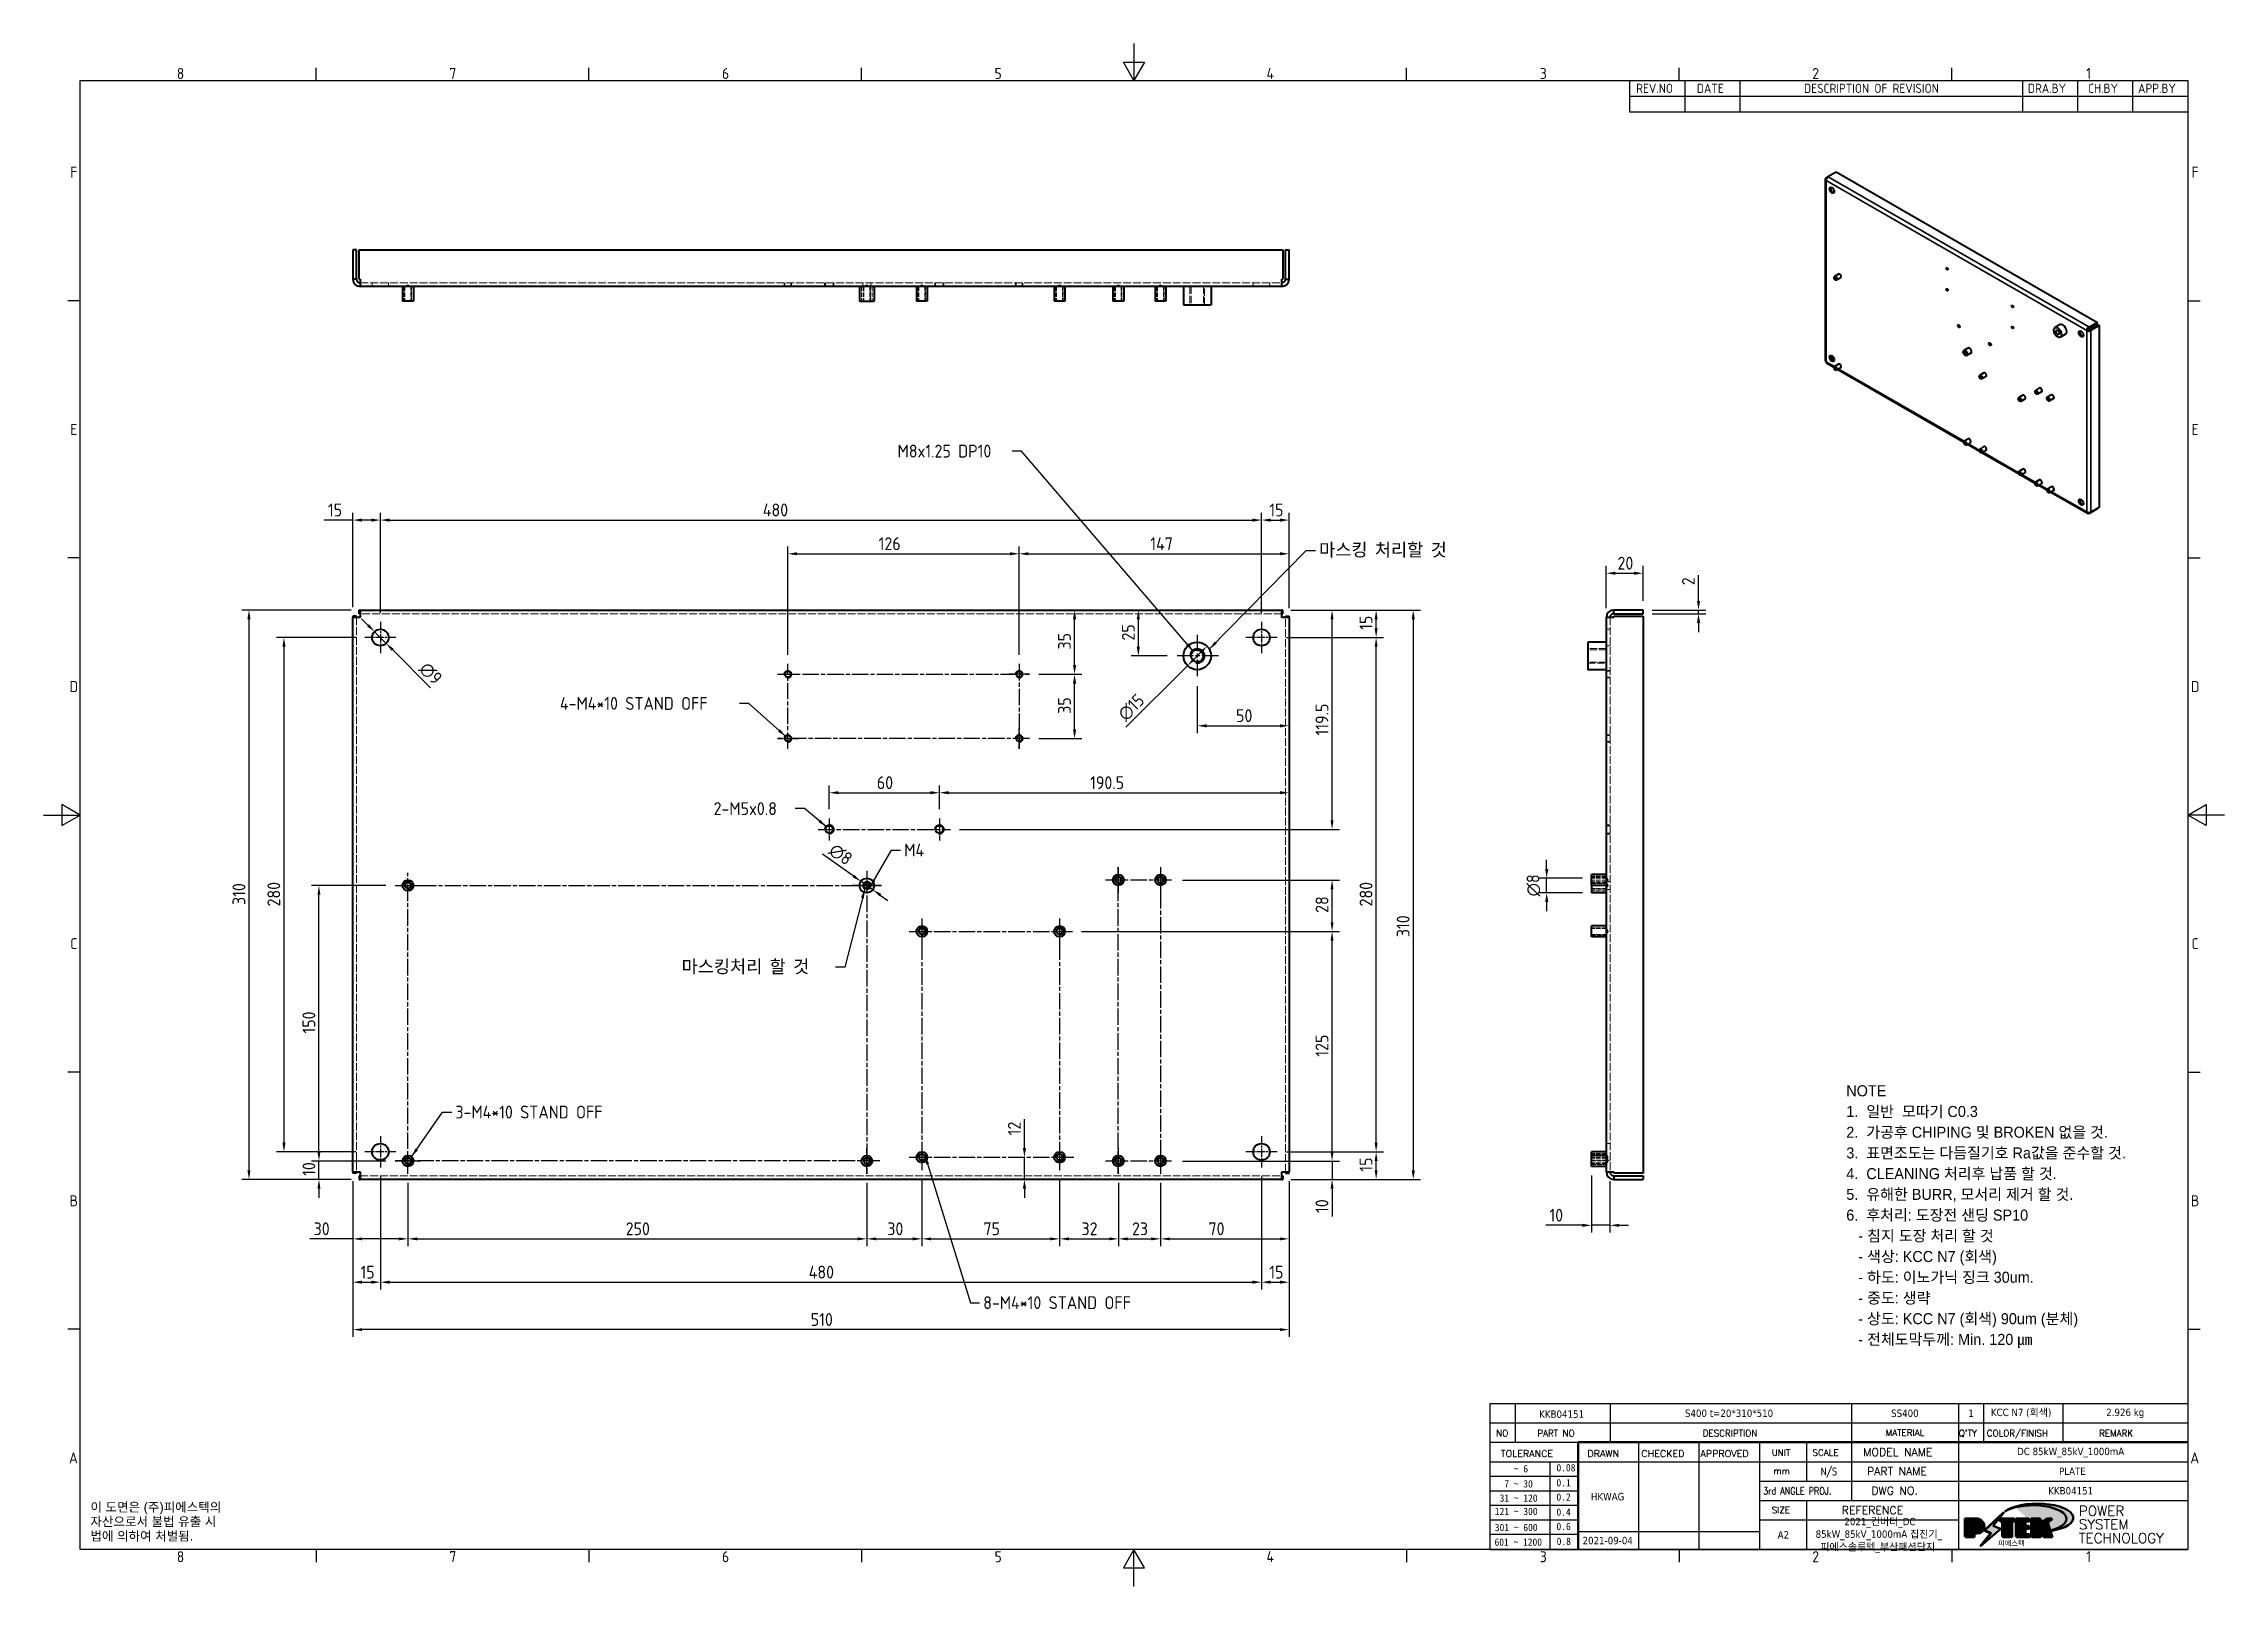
# Model space of a CAD drawing. Header units: millimetres. Extents: x 0 to 1188, y 0 to 840.
import ezdxf
from ezdxf.enums import TextEntityAlignment as Align

# ---------------------------------------------------------------- set-up
doc = ezdxf.new("R2010")
doc.units = ezdxf.units.MM
doc.header["$LTSCALE"] = 2
doc.linetypes.add('CHAIN', pattern=[0.3543, 0.2362, -0.0295, 0.0591, -0.0295])
doc.linetypes.add('DASHED', pattern=[0.2067, 0.1654, -0.0413])
doc.layers.get('0').update_dxf_attribs({"color": 3, "lineweight": 25})
for name, color, linetype, lineweight in [('가려진 것(ISO)', 2, 'DASHED', 18), ('가시적인 것(ISO)', 3, 'Continuous', 40), ('가시적인 좁은 것(ISO)', 3, 'Continuous', 35), ('경계(ISO)', 7, 'Continuous', 25), ('기호(ISO)', 5, 'Continuous', 25), ('제목(ISO)', 5, 'Continuous', 50), ('중심 표식(ISO)', 1, 'Continuous', 25), ('중심선(ISO)', 1, 'Continuous', 25), ('치수(ISO)', 2, 'Continuous', 25), ('해치(ISO)', 7, 'Continuous', 18)]:
    doc.layers.add(name, color=color, linetype=linetype, lineweight=lineweight)
doc.styles.add('HAN_291', font='')
doc.styles.add('HAN_370', font='', dxfattribs={"width": 2})
doc.styles.add('ISO Proportiona M2B', font='isocp.shx')
doc.styles.add('ISO Proportional', font='arial.ttf')
doc.styles.add('RC_284', font='ROMANC.shx')
doc.styles.add('RC_287', font='ROMANC.shx')
doc.styles.add('RC_292', font='ROMANC.shx')
doc.styles.add('ROMANT_294', font='romant.shx')
doc.styles.add('문자 텍스트_M2B', font='isocp.shx')
doc.styles.add('문자 텍스트_PSTEK_POSCO', font='isocp.shx')
doc.styles.add('치수 텍스트_PSTEK_POSCO', font='isocp.shx')
doc.styles.add('텍스트 스타일198', font='tahoma.ttf')
doc.styles.add('텍스트 스타일333', font='ROMANC.shx', dxfattribs={"width": 0.8})
doc.styles.get('HAN_291').set_extended_font_data('GulimChe')
doc.styles.get('HAN_370').set_extended_font_data('GulimChe')
doc.dimstyles.new('치수_PSTEK_POSCO', dxfattribs={"dimscale": 2, "dimtxt": 3.5, "dimasz": 2.5, "dimexe": 2, "dimexo": 2.5, "dimgap": 1, "dimtad": 1, "dimrnd": 1e-08, "dimdsep": 46, "dimtxsty": '치수 텍스트_PSTEK_POSCO', "dimcen": 0.09, "dimdle": 10, "dimclrd": 7, "dimclre": 7, "dimclrt": 2, "dimadec": 1, "dimazin": 2, "dimtfac": 1, "dimtmove": 0, "dimatfit": 3, "dimfxl": 0, "dimtolj": 1, "dimlwd": -1, "dimlwe": -1, "dimarcsym": 0})
doc.dimstyles.new('치수_PSTEK_POSCO$7', dxfattribs={"dimscale": 2, "dimtxt": 3.5, "dimasz": 2.5, "dimexe": 2, "dimexo": 2.5, "dimgap": 1, "dimtad": 1, "dimrnd": 1e-08, "dimdsep": 46, "dimtxsty": '치수 텍스트_PSTEK_POSCO', "dimcen": 0.09, "dimdle": 10, "dimclrd": 7, "dimclre": 7, "dimclrt": 2, "dimadec": 1, "dimazin": 2, "dimtfac": 1, "dimtmove": 0, "dimatfit": 3, "dimfxl": 0, "dimtolj": 1, "dimlwd": -1, "dimlwe": -1, "dimarcsym": 0})

msp = doc.modelspace()

# ---------------------------------------------------------------- texts
at = {"layer": '기호(ISO)', "color": 2, "attachment_point": 4}
for s, insert, char_height, width, line_spacing_factor, style in [('{M8x1.25 DP10}', (465.1884, 618.1372), 7, 60.503693, 0.6125, '치수 텍스트_PSTEK_POSCO'), ('{\\fisocp|b0|i0;\\H7.0000;\\fISOCP|b0|i0;\\H7.0000;4-M4*10 STAND OFF}', (281.2865, 480.745), 7, 95.870545, 0.6125, '치수 텍스트_PSTEK_POSCO'), ('{2-M5x0.8}', (364.9846, 423.4805), 7, 42.436854, 0.6125, '치수 텍스트_PSTEK_POSCO'), ('{\\fArial|b0|i0;\\H5.0000;이 도면은 (주)피에스텍의\\P자산으로서 불법 유출 시 \\P법에 의하여 처벌됨.}', (25.5102, 35.0293), 5, 78.612207, 0.944221, '문자 텍스트_PSTEK_POSCO')]:
    msp.add_mtext(s, dxfattribs=dict(at, insert=insert, char_height=char_height, width=width, line_spacing_factor=line_spacing_factor, style=style))
at = {"layer": '기호(ISO)', "color": 2, "char_height": 7, "attachment_point": 4, "style": '치수 텍스트_PSTEK_POSCO'}
for s, insert, width in [('{\\fISOCP|b0|i0;\\H7.0000;마스킹 처리할 것}', (694.8687, 564.0212), 81.855774), ('{\\fISOCP|b0|i0;\\H7.0000;M4}', (468.8219, 400.8898), 13.224076), ('{\\fISOCP|b0|i0;\\H7.0000;마스킹처리 할 것}', (347.5667, 337.105), 81.855774), ('{\\fISOCP|b0|i0;\\H7.0000;3-M4*10 STAND OFF}', (224.3315, 258.2458), 94.145412), ('{\\fISOCP|b0|i0;\\H7.0000;8-M4*10 STAND OFF}', (511.8668, 154.467), 94.145412)]:
    msp.add_mtext(s, dxfattribs=dict(at, insert=insert, width=width))

# ---------------------------------------------------------------- blocks, each defined once
blk = doc.blocks.new('경계 Default Border')
at = {"layer": '경계(ISO)'}
for p, q in [((74.25, 410), (74.25, 413.4)), ((148.5, 410), (148.5, 413.4)), ((222.75, 410), (222.75, 413.4)), ((371.25, 410), (371.25, 413.4)), ((445.5, 410), (445.5, 413.4)), ((519.75, 410), (519.75, 413.4)), ((10, 350), (6.6, 350)), ((584, 350), (587.4, 350)), ((10, 280), (6.6, 280)), ((584, 280), (587.4, 280)), ((10, 140), (6.6, 140)), ((584, 140), (587.4, 140)), ((10, 70), (6.6, 70)), ((584, 70), (587.4, 70)), ((74.25, 10), (74.25, 6.6)), ((148.5, 10), (148.5, 6.6)), ((222.75, 10), (222.75, 6.6)), ((371.25, 10), (371.25, 6.6)), ((445.5, 10), (445.5, 6.6)), ((519.75, 10), (519.75, 6.6))]:
    blk.add_line(p, q, dxfattribs=at)
at = {"layer": '경계(ISO)', "flags": 128}
for points in [[(297, 420), (297, 410), (294.11, 415), (299.89, 415), (297, 410)], [(10, 10), (10, 410), (584, 410), (584, 10), (10, 10)], [(0, 210), (10, 210), (5, 212.89), (5, 207.11), (10, 210)], [(594, 210), (584, 210), (589, 212.89), (589, 207.11), (584, 210)], [(297, 0), (297, 10), (294.11, 5), (299.89, 5), (297, 10)]]:
    blk.add_lwpolyline(points, dxfattribs=at)
at = {"layer": '경계(ISO)', "color": 2, "char_height": 3, "attachment_point": 7, "style": '문자 텍스트_M2B'}
for s, insert in [('8', (36.27, 410.37)), ('7', (110.52, 410.39)), ('6', (184.77, 410.37)), ('5', (259.02, 410.37)), ('4', (333.1, 410.4)), ('3', (407.54, 410.37)), ('2', (481.75, 410.37)), ('1', (556.36, 410.4)), ('F', (7.24, 383.5)), ('F', (585.04, 383.5)), ('E', (7.24, 313.47)), ('E', (585.04, 313.47)), ('D', (7.08, 243.47)), ('D', (584.88, 243.47)), ('C', (7.24, 173.47)), ('C', (585.04, 173.47)), ('B', (7.08, 103.47)), ('B', (584.88, 103.47)), ('A', (6.91, 33.49)), ('A', (584.71, 33.49)), ('8', (36.27, 6.57)), ('7', (110.52, 6.59)), ('6', (184.77, 6.57)), ('5', (259.02, 6.57)), ('4', (333.1, 6.6)), ('3', (407.54, 6.57)), ('2', (481.75, 6.57)), ('1', (556.36, 6.6))]:
    blk.add_mtext(s, dxfattribs=dict(at, insert=insert))
blk = doc.blocks.new('제목 블록 PSTEK')
h = blk.add_hatch(color=1)
edge = h.paths.add_edge_path(flags=0)
edge.add_line((314.22, 19.61), (314.22, 17))
edge.add_line((314.22, 17), (314.35, 17))
edge.add_arc((314.35, 17.65), 0.651, 270, 360)
edge.add_line((315, 17.65), (315, 18.96))
edge.add_arc((314.35, 18.96), 0.651, 0, 90)
edge.add_line((314.35, 19.61), (314.22, 19.61))
edge = h.paths.add_edge_path()
edge.add_arc((314.98, 18.29), 1.97, 270, 450)
edge.add_line((314.98, 20.26), (311.77, 20.26))
edge.add_line((311.77, 20.26), (311.77, 15.34))
edge.add_line((311.77, 15.34), (314.22, 15.34))
edge.add_line((314.22, 15.34), (314.22, 16.32))
edge.add_line((314.22, 16.32), (314.98, 16.32))
h = blk.add_hatch(color=252)
edge = h.paths.add_edge_path()
edge.add_arc((314.98, 18.29), 1.97, 270, 406.82787)
edge.add_arc((315.16, 18.14), 1.97, -90, 53.56098, ccw=False)
edge.add_line((315.16, 16.17), (314.4, 16.17))
edge.add_line((314.4, 16.17), (314.4, 15.19))
edge.add_line((314.4, 15.19), (311.94, 15.19))
edge.add_line((311.94, 15.19), (311.94, 15.34))
edge.add_line((311.94, 15.34), (314.22, 15.34))
edge.add_line((314.22, 15.34), (314.22, 16.32))
edge.add_line((314.22, 16.32), (314.98, 16.32))
h = blk.add_hatch(color=252)
edge = h.paths.add_edge_path()
edge.add_line((314.4, 19.46), (314.53, 19.46))
edge.add_arc((314.53, 18.81), 0.651, 60.41893, 90, ccw=False)
edge.add_arc((314.35, 18.96), 0.651, 39.96992, 90)
edge.add_line((314.35, 19.61), (314.22, 19.61))
edge.add_line((314.22, 19.61), (314.22, 17))
edge.add_line((314.22, 17), (314.35, 17))
edge.add_arc((314.35, 17.65), 0.651, 270, 274.69308)
edge.add_line((314.4, 17), (314.4, 19.46))
for color, points in [(252, [(317.22, 17.06), (322.03, 21.63), (322.28, 21.94), (317.05, 16.98), (318.75, 16.19), (316, 12.72), (316.34, 13), (318.92, 16.27)]), (5, [(321.62, 17.42), (319.53, 18.25), (322.45, 22.02), (317.22, 17.06), (318.92, 16.27), (316.17, 12.8)]), (1, [(324.48, 19.61), (325.24, 19.61), (325.24, 20.26), (321.23, 20.26), (321.23, 19.61), (321.98, 19.61), (321.98, 15.34), (324.48, 15.34)]), (252, [(321.98, 19.61), (321.4, 19.61), (321.4, 19.46), (321.98, 19.46)]), (252, [(324.66, 19.46), (325.42, 19.46), (325.42, 20.11), (325.24, 20.11), (325.24, 19.61), (324.48, 19.61), (324.48, 15.34), (322.16, 15.34), (322.16, 15.19), (324.66, 15.19)]), (1, [(329.23, 20.26), (325.66, 20.26), (325.66, 15.34), (329.36, 15.34), (329.36, 15.99), (328.11, 15.99), (328.11, 17.56), (329.23, 17.56), (329.23, 18.26), (328.11, 18.26), (328.11, 19.61), (329.23, 19.61)]), (252, [(328.29, 19.46), (329.41, 19.46), (329.41, 20.11), (329.23, 20.11), (329.23, 19.61), (328.11, 19.61), (328.11, 18.26), (328.29, 18.26)]), (252, [(328.29, 17.42), (329.41, 17.42), (329.41, 18.11), (329.23, 18.11), (329.23, 17.56), (328.11, 17.56), (328.11, 15.99), (328.29, 15.99)]), (1, [(332.33, 20.26), (329.86, 20.26), (329.86, 15.34), (332.33, 15.34), (332.33, 17.43), (333.07, 15.34), (335.49, 15.34), (334.25, 19.31), (335.44, 20.26), (334.31, 20.26), (332.33, 19)]), (252, [(332.51, 20.11), (332.33, 20.11), (332.33, 19), (332.51, 19.11)]), (252, [(335.62, 20.11), (335.25, 20.11), (334.25, 19.31), (335.49, 15.34), (333.2, 15.34), (333.25, 15.19), (335.66, 15.19), (334.43, 19.16)]), (252, [(329.54, 15.85), (329.36, 15.85), (329.36, 15.34), (325.83, 15.34), (325.83, 15.19), (329.54, 15.19)]), (252, [(332.51, 16.93), (332.33, 17.43), (332.33, 15.34), (330.04, 15.34), (330.04, 15.19), (332.51, 15.19)])]:
    blk.add_hatch(color=color).paths.add_polyline_path(points)
at = {"layer": '해치(ISO)', "true_color": 0x27d1fc}
h = blk.add_hatch(color=140, dxfattribs=at)
edge = h.paths.add_edge_path()
edge.add_ellipse((330.37, 20.16), major_axis=(9.1, 0), ratio=0.40699, start_angle=301.30985, end_angle=507.74369)
edge.add_ellipse((331.53, 20.46), major_axis=(-9.82, 0), ratio=0.39426, start_angle=111.51207, end_angle=334.47025, ccw=False)
edge.add_line((335.14, 16.86), (335.1, 16.99))
at = {"color": 180}
for p, q in [((182.48, 11.79), (182.48, 51.57)), ((182.48, 51.57), (372.48, 51.57)), ((189.27, 51.57), (189.27, 41.01)), ((215.22, 41.01), (215.22, 51.57)), ((280.88, 51.57), (280.88, 41.01)), ((310.09, 51.57), (310.09, 41.01)), ((316.9, 51.57), (316.9, 41.01)), ((338.46, 51.57), (338.46, 41.01)), ((372.48, 51.57), (372.48, 11.79)), ((182.48, 46.29), (372.48, 46.29)), ((182.48, 41.01), (206.45, 41.01)), ((182.48, 35.73), (206.45, 35.73)), ((198.86, 12.03), (198.86, 35.73)), ((206.45, 35.73), (372.48, 35.73)), ((222.94, 11.79), (222.94, 41.01)), ((239.43, 11.79), (239.43, 41.01)), ((255.92, 11.79), (255.92, 41.01)), ((268.69, 41.01), (268.69, 30.45)), ((280.88, 41.01), (280.88, 25.17)), ((310.09, 41.01), (310.09, 11.79)), ((182.48, 31.78), (206.45, 31.78)), ((255.92, 30.45), (372.48, 30.45)), ((182.48, 27.83), (206.45, 27.83)), ((182.48, 23.88), (206.45, 23.88)), ((255.92, 25.17), (372.48, 25.17)), ((268.69, 25.17), (268.69, 11.79)), ((182.48, 19.93), (206.45, 19.93)), ((255.92, 19.89), (310.09, 19.89)), ((182.48, 15.98), (206.45, 15.98)), ((206.45, 16.74), (255.92, 16.74)), ((182.48, 11.79), (372.48, 11.79))]:
    blk.add_line(p, q, dxfattribs=at)
at = {"color": 7, "lineweight": 50}
for p, q in [((206.45, 11.79), (206.45, 41.01)), ((206.45, 41.01), (372.48, 41.01))]:
    blk.add_line(p, q, dxfattribs=at)
at = {"color": 7}
for p, q in [((314.98, 20.26), (311.77, 20.26)), ((311.77, 20.26), (311.77, 15.34)), ((314.98, 20.26), (311.77, 20.26)), ((311.77, 20.26), (311.77, 15.34)), ((314.22, 17), (314.22, 19.61)), ((314.22, 19.61), (314.35, 19.61)), ((314.35, 19.61), (314.22, 19.61)), ((314.22, 19.61), (314.22, 17)), ((314.22, 17), (314.22, 19.61)), ((314.22, 19.61), (314.35, 19.61)), ((314.4, 19.46), (314.53, 19.46)), ((314.4, 17), (314.4, 19.46)), ((315, 18.96), (315, 17.65)), ((315, 18.96), (315, 17.65)), ((322.28, 21.94), (317.05, 16.98)), ((322.45, 22.02), (317.22, 17.06)), ((317.22, 17.06), (322.03, 21.63)), ((319.53, 18.25), (322.45, 22.02)), ((321.62, 17.42), (319.53, 18.25)), ((325.24, 20.26), (321.23, 20.26)), ((321.23, 20.26), (321.23, 19.61)), ((325.24, 20.26), (321.23, 20.26)), ((321.23, 20.26), (321.23, 19.61)), ((321.23, 19.61), (321.98, 19.61)), ((321.23, 19.61), (321.98, 19.61)), ((321.4, 19.61), (321.4, 19.46)), ((321.98, 19.61), (321.4, 19.61)), ((321.4, 19.46), (321.98, 19.46)), ((321.98, 19.61), (321.98, 15.34)), ((321.98, 19.46), (321.98, 19.61)), ((321.98, 19.61), (321.98, 15.34)), ((322.03, 21.63), (322.28, 21.94)), ((324.48, 19.61), (325.24, 19.61)), ((324.48, 15.34), (324.48, 19.61)), ((325.24, 19.61), (324.48, 19.61)), ((324.48, 19.61), (324.48, 15.34)), ((324.48, 19.61), (325.24, 19.61)), ((324.48, 15.34), (324.48, 19.61)), ((324.66, 19.46), (325.42, 19.46)), ((324.66, 15.19), (324.66, 19.46)), ((325.24, 19.61), (325.24, 20.26)), ((325.24, 19.61), (325.24, 20.26)), ((325.42, 20.11), (325.24, 20.11)), ((325.24, 20.11), (325.24, 19.61)), ((325.42, 19.46), (325.42, 20.11)), ((329.23, 20.26), (325.66, 20.26)), ((325.66, 20.26), (325.66, 15.34)), ((325.66, 20.26), (325.66, 15.34)), ((329.23, 20.26), (325.66, 20.26)), ((328.11, 18.26), (328.11, 19.61)), ((328.11, 19.61), (329.23, 19.61)), ((329.23, 19.61), (328.11, 19.61)), ((328.11, 19.61), (328.11, 18.26)), ((328.11, 18.26), (328.11, 19.61)), ((328.11, 19.61), (329.23, 19.61)), ((329.23, 18.26), (328.11, 18.26)), ((328.11, 18.26), (328.29, 18.26)), ((329.23, 18.26), (328.11, 18.26)), ((328.29, 18.26), (328.29, 19.46)), ((328.29, 19.46), (329.41, 19.46)), ((329.23, 19.61), (329.23, 20.26)), ((329.23, 19.61), (329.23, 20.26)), ((329.41, 20.11), (329.23, 20.11)), ((329.23, 20.11), (329.23, 19.61)), ((329.23, 17.56), (329.23, 18.26)), ((329.23, 17.56), (329.23, 18.26)), ((329.41, 18.11), (329.23, 18.11)), ((329.23, 18.11), (329.23, 17.56)), ((329.41, 19.46), (329.41, 20.11)), ((329.41, 17.42), (329.41, 18.11)), ((332.33, 20.26), (329.86, 20.26)), ((329.86, 20.26), (329.86, 15.34)), ((329.86, 20.26), (329.86, 15.34)), ((332.33, 20.26), (329.86, 20.26)), ((334.31, 20.26), (332.33, 19)), ((332.33, 19), (332.33, 20.26)), ((334.31, 20.26), (332.33, 19)), ((332.33, 19), (332.33, 20.26)), ((332.51, 20.11), (332.33, 20.11)), ((332.33, 20.11), (332.33, 19)), ((332.33, 19), (332.51, 19.11)), ((332.51, 19.11), (332.51, 20.11)), ((334.25, 19.31), (335.44, 20.26)), ((334.25, 19.31), (335.44, 20.26)), ((335.25, 20.11), (334.25, 19.31)), ((335.49, 15.34), (334.25, 19.31)), ((334.25, 19.31), (335.49, 15.34)), ((335.49, 15.34), (334.25, 19.31)), ((335.44, 20.26), (334.31, 20.26)), ((335.44, 20.26), (334.31, 20.26)), ((334.43, 19.16), (335.62, 20.11)), ((335.66, 15.19), (334.43, 19.16)), ((335.62, 20.11), (335.25, 20.11)), ((311.77, 15.34), (314.22, 15.34)), ((311.77, 15.34), (314.22, 15.34)), ((314.22, 15.34), (311.94, 15.34)), ((311.94, 15.34), (311.94, 15.19)), ((311.94, 15.19), (314.4, 15.19)), ((314.35, 17), (314.22, 17)), ((314.22, 17), (314.35, 17)), ((314.35, 17), (314.22, 17)), ((314.22, 16.32), (314.98, 16.32)), ((314.22, 15.34), (314.22, 16.32)), ((314.98, 16.32), (314.22, 16.32)), ((314.22, 16.32), (314.22, 15.34)), ((314.22, 16.32), (314.98, 16.32)), ((314.22, 15.34), (314.22, 16.32)), ((314.4, 16.17), (315.16, 16.17)), ((314.4, 15.19), (314.4, 16.17)), ((318.75, 16.19), (316, 12.72)), ((316, 12.72), (316.34, 13)), ((316.17, 12.8), (321.62, 17.42)), ((318.92, 16.27), (316.17, 12.8)), ((316.34, 13), (318.92, 16.27)), ((317.05, 16.98), (318.75, 16.19)), ((318.92, 16.27), (317.22, 17.06)), ((317.22, 17.06), (318.92, 16.27)), ((321.98, 15.34), (324.48, 15.34)), ((321.98, 15.34), (324.48, 15.34)), ((324.48, 15.34), (322.16, 15.34)), ((322.16, 15.34), (322.16, 15.19)), ((322.16, 15.19), (324.66, 15.19)), ((325.66, 15.34), (329.36, 15.34)), ((325.66, 15.34), (329.36, 15.34)), ((329.36, 15.34), (325.83, 15.34)), ((325.83, 15.34), (325.83, 15.19)), ((325.83, 15.19), (329.54, 15.19)), ((328.11, 17.56), (329.23, 17.56)), ((328.11, 15.99), (328.11, 17.56)), ((329.23, 17.56), (328.11, 17.56)), ((328.11, 17.56), (328.11, 15.99)), ((328.11, 17.56), (329.23, 17.56)), ((328.11, 15.99), (328.11, 17.56)), ((329.36, 15.99), (328.11, 15.99)), ((328.11, 15.99), (328.29, 15.99)), ((329.36, 15.99), (328.11, 15.99)), ((328.29, 15.99), (328.29, 17.42)), ((328.29, 17.42), (329.41, 17.42)), ((329.36, 15.34), (329.36, 15.99)), ((329.36, 15.34), (329.36, 15.99)), ((329.54, 15.85), (329.36, 15.85)), ((329.36, 15.85), (329.36, 15.34)), ((329.54, 15.19), (329.54, 15.85)), ((329.86, 15.34), (332.33, 15.34)), ((329.86, 15.34), (332.33, 15.34)), ((332.33, 15.34), (330.04, 15.34)), ((330.04, 15.34), (330.04, 15.19)), ((330.04, 15.19), (332.51, 15.19)), ((332.33, 17.43), (333.07, 15.34)), ((332.33, 15.34), (332.33, 17.43)), ((332.51, 16.93), (332.33, 17.43)), ((332.33, 17.43), (332.33, 15.34)), ((332.33, 17.43), (333.07, 15.34)), ((332.33, 15.34), (332.33, 17.43)), ((332.51, 15.19), (332.51, 16.93)), ((333.07, 15.34), (335.49, 15.34)), ((333.07, 15.34), (335.49, 15.34)), ((335.49, 15.34), (333.2, 15.34)), ((333.2, 15.34), (333.25, 15.19)), ((333.25, 15.19), (335.66, 15.19)), ((345.04, 17.5), (344.99, 17.69))]:
    blk.add_line(p, q, dxfattribs=at)
at = {"color": 1}
for p, q in [((314.98, 20.26), (311.77, 20.26)), ((311.77, 20.26), (311.77, 15.34)), ((314.22, 17), (314.22, 19.61)), ((314.22, 19.61), (314.35, 19.61)), ((315, 18.96), (315, 17.65)), ((325.24, 20.26), (321.23, 20.26)), ((321.23, 20.26), (321.23, 19.61)), ((321.23, 19.61), (321.98, 19.61)), ((321.98, 19.61), (321.98, 15.34)), ((324.48, 19.61), (325.24, 19.61)), ((324.48, 15.34), (324.48, 19.61)), ((325.24, 19.61), (325.24, 20.26)), ((329.23, 20.26), (325.66, 20.26)), ((325.66, 20.26), (325.66, 15.34)), ((328.11, 18.26), (328.11, 19.61)), ((328.11, 19.61), (329.23, 19.61)), ((329.23, 18.26), (328.11, 18.26)), ((329.23, 19.61), (329.23, 20.26)), ((329.23, 17.56), (329.23, 18.26)), ((332.33, 20.26), (329.86, 20.26)), ((329.86, 20.26), (329.86, 15.34)), ((334.31, 20.26), (332.33, 19)), ((332.33, 19), (332.33, 20.26)), ((334.25, 19.31), (335.44, 20.26)), ((335.49, 15.34), (334.25, 19.31)), ((335.44, 20.26), (334.31, 20.26)), ((311.77, 15.34), (314.22, 15.34)), ((314.35, 17), (314.22, 17)), ((314.22, 16.32), (314.98, 16.32)), ((314.22, 15.34), (314.22, 16.32)), ((321.98, 15.34), (324.48, 15.34)), ((325.66, 15.34), (329.36, 15.34)), ((328.11, 17.56), (329.23, 17.56)), ((328.11, 15.99), (328.11, 17.56)), ((329.36, 15.99), (328.11, 15.99)), ((329.36, 15.34), (329.36, 15.99)), ((329.86, 15.34), (332.33, 15.34)), ((332.33, 17.43), (333.07, 15.34)), ((332.33, 15.34), (332.33, 17.43)), ((333.07, 15.34), (335.49, 15.34))]:
    blk.add_line(p, q, dxfattribs=at)
at = {"color": 5}
for p, q in [((322.45, 22.02), (317.22, 17.06)), ((319.53, 18.25), (322.45, 22.02)), ((321.62, 17.42), (319.53, 18.25)), ((316.17, 12.8), (321.62, 17.42)), ((318.92, 16.27), (316.17, 12.8)), ((317.22, 17.06), (318.92, 16.27))]:
    blk.add_line(p, q, dxfattribs=at)
at = {"color": 7}
for centre, radius, start, end in [((314.35, 18.96), 0.651, 0, 90), ((314.35, 18.96), 0.651, 39.96992, 90), ((314.35, 18.96), 0.651, 0, 90), ((314.53, 18.81), 0.651, 60.41893, 90), ((314.98, 18.29), 1.97, 270, 90), ((314.98, 18.29), 1.97, 270, 90), ((314.98, 18.29), 1.97, 270, 46.82787), ((315.16, 18.14), 1.97, 270, 53.56098), ((314.35, 17.65), 0.651, 270, 0), ((314.35, 17.65), 0.651, 270, 0), ((314.35, 17.65), 0.651, 270, 274.69308)]:
    blk.add_arc(centre, radius, start, end, dxfattribs=at)
at = {"color": 1}
for centre, radius, start, end in [((314.35, 18.96), 0.651, 0, 90), ((314.98, 18.29), 1.97, 270, 90), ((314.35, 17.65), 0.651, 270, 0)]:
    blk.add_arc(centre, radius, start, end, dxfattribs=at)
at = {"layer": '제목(ISO)', "lineweight": 18}
blk.add_line((182.48, 35.73), (182.48, 11.79), dxfattribs=at)
at = {"layer": '제목(ISO)'}
for p, q in [((314.98, 20.26), (311.77, 20.26)), ((311.77, 20.26), (311.77, 15.34)), ((314.22, 17), (314.22, 19.61)), ((314.22, 19.61), (314.35, 19.61)), ((314.35, 19.61), (314.22, 19.61)), ((314.22, 19.61), (314.22, 17)), ((314.4, 19.46), (314.53, 19.46)), ((314.4, 17), (314.4, 19.46)), ((315, 18.96), (315, 17.65)), ((322.28, 21.94), (317.05, 16.98)), ((322.45, 22.02), (317.22, 17.06)), ((317.22, 17.06), (322.03, 21.63)), ((319.53, 18.25), (322.45, 22.02)), ((321.62, 17.42), (319.53, 18.25)), ((325.24, 20.26), (321.23, 20.26)), ((321.23, 20.26), (321.23, 19.61)), ((321.23, 19.61), (321.98, 19.61)), ((321.98, 19.61), (321.4, 19.61)), ((321.4, 19.61), (321.4, 19.46)), ((321.4, 19.46), (321.98, 19.46)), ((321.98, 19.61), (321.98, 15.34)), ((321.98, 19.46), (321.98, 19.61)), ((322.03, 21.63), (322.28, 21.94)), ((324.48, 19.61), (325.24, 19.61)), ((324.48, 15.34), (324.48, 19.61)), ((325.24, 19.61), (324.48, 19.61)), ((324.48, 19.61), (324.48, 15.34)), ((324.66, 19.46), (325.42, 19.46)), ((324.66, 15.19), (324.66, 19.46)), ((325.24, 19.61), (325.24, 20.26)), ((325.42, 20.11), (325.24, 20.11)), ((325.24, 20.11), (325.24, 19.61)), ((325.42, 19.46), (325.42, 20.11)), ((329.23, 20.26), (325.66, 20.26)), ((325.66, 20.26), (325.66, 15.34)), ((328.11, 18.26), (328.11, 19.61)), ((328.11, 19.61), (329.23, 19.61)), ((329.23, 19.61), (328.11, 19.61)), ((328.11, 19.61), (328.11, 18.26)), ((329.23, 18.26), (328.11, 18.26)), ((328.11, 18.26), (328.29, 18.26)), ((328.29, 19.46), (329.41, 19.46)), ((328.29, 18.26), (328.29, 19.46)), ((329.23, 19.61), (329.23, 20.26)), ((329.41, 20.11), (329.23, 20.11)), ((329.23, 20.11), (329.23, 19.61)), ((329.23, 17.56), (329.23, 18.26)), ((329.41, 18.11), (329.23, 18.11)), ((329.23, 18.11), (329.23, 17.56)), ((329.41, 19.46), (329.41, 20.11)), ((329.41, 17.42), (329.41, 18.11)), ((332.33, 20.26), (329.86, 20.26)), ((329.86, 20.26), (329.86, 15.34)), ((334.31, 20.26), (332.33, 19)), ((332.33, 19), (332.33, 20.26)), ((332.51, 20.11), (332.33, 20.11)), ((332.33, 20.11), (332.33, 19)), ((332.33, 19), (332.51, 19.11)), ((332.51, 19.11), (332.51, 20.11)), ((334.25, 19.31), (335.44, 20.26)), ((335.25, 20.11), (334.25, 19.31)), ((335.49, 15.34), (334.25, 19.31)), ((334.25, 19.31), (335.49, 15.34)), ((335.44, 20.26), (334.31, 20.26)), ((334.43, 19.16), (335.62, 20.11)), ((335.66, 15.19), (334.43, 19.16)), ((335.62, 20.11), (335.25, 20.11)), ((311.77, 15.34), (314.22, 15.34)), ((314.22, 15.34), (311.94, 15.34)), ((311.94, 15.34), (311.94, 15.19)), ((311.94, 15.19), (314.4, 15.19)), ((314.35, 17), (314.22, 17)), ((314.22, 17), (314.35, 17)), ((314.22, 15.34), (314.22, 16.32)), ((314.22, 16.32), (314.98, 16.32)), ((314.98, 16.32), (314.22, 16.32)), ((314.22, 16.32), (314.22, 15.34)), ((314.4, 15.19), (314.4, 16.17)), ((314.4, 16.17), (315.16, 16.17)), ((318.75, 16.19), (316, 12.72)), ((316, 12.72), (316.34, 13)), ((316.17, 12.8), (321.62, 17.42)), ((318.92, 16.27), (316.17, 12.8)), ((316.34, 13), (318.92, 16.27)), ((317.05, 16.98), (318.75, 16.19)), ((317.22, 17.06), (318.92, 16.27)), ((318.92, 16.27), (317.22, 17.06)), ((321.98, 15.34), (324.48, 15.34)), ((324.48, 15.34), (322.16, 15.34)), ((322.16, 15.34), (322.16, 15.19)), ((322.16, 15.19), (324.66, 15.19)), ((325.66, 15.34), (329.36, 15.34)), ((329.36, 15.34), (325.83, 15.34)), ((325.83, 15.34), (325.83, 15.19)), ((325.83, 15.19), (329.54, 15.19)), ((328.11, 15.99), (328.11, 17.56)), ((328.11, 17.56), (329.23, 17.56)), ((329.23, 17.56), (328.11, 17.56)), ((328.11, 17.56), (328.11, 15.99)), ((329.36, 15.99), (328.11, 15.99)), ((328.11, 15.99), (328.29, 15.99)), ((328.29, 17.42), (329.41, 17.42)), ((328.29, 15.99), (328.29, 17.42)), ((329.36, 15.34), (329.36, 15.99)), ((329.54, 15.85), (329.36, 15.85)), ((329.36, 15.85), (329.36, 15.34)), ((329.54, 15.19), (329.54, 15.85)), ((329.86, 15.34), (332.33, 15.34)), ((332.33, 15.34), (330.04, 15.34)), ((330.04, 15.34), (330.04, 15.19)), ((330.04, 15.19), (332.51, 15.19)), ((332.33, 15.34), (332.33, 17.43)), ((332.33, 17.43), (333.07, 15.34)), ((332.51, 16.93), (332.33, 17.43)), ((332.33, 17.43), (332.33, 15.34)), ((332.51, 15.19), (332.51, 16.93)), ((333.07, 15.34), (335.49, 15.34)), ((335.49, 15.34), (333.2, 15.34)), ((333.2, 15.34), (333.25, 15.19)), ((333.25, 15.19), (335.66, 15.19))]:
    blk.add_line(p, q, dxfattribs=at)
at = {"layer": '제목(ISO)', "color": 4}
blk.add_line((335.14, 16.86), (335.1, 16.99), dxfattribs=at)
at = {"layer": '제목(ISO)'}
for centre, radius, start, end in [((314.35, 18.96), 0.651, 0, 90), ((314.35, 18.96), 0.651, 39.96992, 90), ((314.53, 18.81), 0.651, 60.41893, 90), ((314.98, 18.29), 1.97, 46.82787, 90), ((314.98, 18.29), 1.97, 270, 46.82787), ((314.98, 18.29), 1.97, 270, 46.82787), ((315.16, 18.14), 1.97, 270, 53.56098), ((314.35, 17.65), 0.651, 270, 0), ((314.35, 17.65), 0.651, 270, 274.69308)]:
    blk.add_arc(centre, radius, start, end, dxfattribs=at)
at = {"layer": '제목(ISO)', "color": 4}
for centre, major_axis, ratio, start_param, end_param in [((331.53, 20.46), (9.82, 0), 0.39426, 5.087845, 8.9792), ((330.37, 20.16), (9.1, 0), 0.40699, 5.258849, 8.861799)]:
    blk.add_ellipse(centre, major_axis=major_axis, ratio=ratio, start_param=start_param, end_param=end_param, dxfattribs=at)
at = {"color": 2}
for s, height, style, p in [('NO', 1.742, 'RC_284', (184.14, 42.62)), ('PART NO', 1.742, 'RC_284', (195.34, 42.62)), ('DESCRIPTION', 1.7424, 'RC_284', (240.4, 42.62)), ("Q'TY", 1.742, 'RC_284', (310.14, 42.62)), ('COLOR/FINISH', 1.7424, 'RC_284', (317.77, 42.62)), ('REMARK', 1.742, 'RC_284', (348.35, 42.62)), (' TOLERANCE', 1.9, 'RC_287', (184.09, 37.01)), ('DRAWN', 1.9, 'RC_287', (208.98, 37.01)), ('CHECKED', 1.9, 'RC_287', (223.69, 37.01)), ('APPROVED', 1.9, 'RC_287', (239.78, 37.01)), ('UNIT', 1.742, 'RC_284', (259.17, 37.34)), ('SCALE', 1.742, 'RC_284', (270.29, 37.34)), ('MODEL NAME', 2.178, 'RC_292', (284.1, 37.25)), ('  7 ~ 30', 2, 'HAN_291', (183.77, 28.71)), ('    ~ 6', 2, 'HAN_291', (183.77, 32.82)), ('0.08', 2, 'HAN_291', (200.55, 33.1)), ('0.1', 2, 'HAN_291', (200.55, 28.99)), ('mm', 1.742, 'RC_284', (259.65, 32.35)), ('PART NAME', 2.178, 'RC_292', (285.14, 32.03)), (' 31 ~ 120', 2, 'HAN_291', (183.77, 24.83)), ('0.2', 2, 'HAN_291', (200.55, 25.11)), (' DWG NO.', 2.178, 'RC_292', (284.81, 26.75)), ('301 ~ 600', 2, 'HAN_291', (183.77, 16.83)), ('121 ~ 300', 2, 'HAN_291', (183.77, 21.21)), ('0.4', 2, 'HAN_291', (200.55, 21)), ('0.6', 2, 'HAN_291', (200.55, 17.12)), ('SIZE', 1.742, 'RC_284', (259.17, 21.69)), ('REFERENCE', 2.178, 'RC_292', (278.27, 21.43)), ('601 ~ 1200', 2, 'HAN_291', (183.68, 12.85)), ('0.8', 2, 'HAN_291', (200.61, 13.06))]:
    blk.add_text(s, height=height, dxfattribs=dict(at, style=style)).set_placement(p)
at = {"color": 2, "style": 'RC_284'}
blk.add_text('MATERIAL', height=1.742, dxfattribs=at).set_placement((295.48, 43.65), align=Align.MIDDLE_CENTER)
at = {"color": 7, "style": '텍스트 스타일333', "width": 0.8}
blk.add_text('N/S', height=2, dxfattribs=at).set_placement((274.78, 33.09), align=Align.MIDDLE_CENTER)
at = {"color": 2, "style": '텍스트 스타일333', "width": 0.8}
blk.add_text('3rd ANGLE PROJ.', height=2, dxfattribs=at).set_placement((256.84, 26.76))
at = {"color": 7, "style": 'ROMANT_294'}
for s, p in [('POWER', (342.83, 20.97)), ('SYSTEM', (342.83, 17.33)), ('TECHNOLOGY', (342.83, 13.57))]:
    blk.add_text(s, height=2.7, dxfattribs=at).set_placement(p)
at = {"color": 7, "insert": (320.85, 14.21), "char_height": 1.4, "attachment_point": 1, "line_spacing_factor": 0.332, "style": 'HAN_370'}
blk.add_mtext('\\fHY견고딕|b0|i0;\\H1.4000;피에스텍', dxfattribs=at)
at = {"layer": '제목(ISO)', "color": 7, "style": '텍스트 스타일198'}
for tag, p in [('부품_번호_001', (195.85, 47.68)), ('설명_001', (235.55, 47.92)), ('재질_001', (291.7, 47.93)), ("3._Q'TY_001", (312.71, 47.92)), ('4._COLOR_001', (318.88, 48.16)), ('질량\\P3;_001', (350.29, 48.16)), ('1._MODEL_NAME_001', (326.02, 37.52)), ('제목_001', (337.44, 32.12)), ('설계자_001', (209.94, 25.23)), ('부품_번호_001', (334.51, 26.81)), ('프로젝트_001', (278.97, 18.44)), ('작성_날짜_001', (207.65, 13.27)), ('시트_크기_001', (260.79, 14.82)), ('프로젝트_002', (271.14, 15.01)), ('프로젝트_003', (272.4, 11.55))]:
    blk.add_attdef(tag, p, '', height=2, dxfattribs=at)
for tag, p in [('점검자', (231.18, 26.23)), ('엔지니어링_승인자', (247.67, 26.23)), ('점검_날짜', (231.18, 14.27)), ('엔지니어링_승인_날짜', (247.67, 14.27))]:
    blk.add_attdef(tag, text='', height=2, dxfattribs=at).set_placement(p, align=Align.MIDDLE_CENTER)
blk = doc.blocks.new('리비전 내역')
at = {"layer": '기호(ISO)'}
for p, q in [((432, 410), (584, 410)), ((432, 410), (432, 405.72)), ((447, 410), (447, 405.72)), ((462, 410), (462, 405.72)), ((539, 410), (539, 405.72)), ((554, 410), (554, 405.72)), ((569, 410), (569, 405.72)), ((584, 410), (584, 405.72)), ((432, 405.72), (584, 405.72)), ((432, 405.72), (432, 401.44)), ((447, 405.72), (447, 401.44)), ((462, 405.72), (462, 401.44)), ((539, 405.72), (539, 401.44)), ((554, 405.72), (554, 401.44)), ((569, 405.72), (569, 401.44)), ((584, 405.72), (584, 401.44)), ((432, 401.44), (584, 401.44))]:
    blk.add_line(p, q, dxfattribs=at)
at = {"layer": '기호(ISO)', "color": 2, "char_height": 2.5, "attachment_point": 7, "style": 'ISO Proportiona M2B'}
for s, insert in [('REV.NO', (433.79, 406.58)), ('DATE', (450.31, 406.58)), ('DESCRIPTION OF REVISION', (479.51, 406.58)), ('DRA.BY', (540.48, 406.58)), ('CH.BY', (556.86, 406.58)), ('APP.BY', (570.48, 406.58))]:
    blk.add_mtext(s, dxfattribs=dict(at, insert=insert))
blk = doc.blocks.new('*D23')
at = {"layer": 'Defpoints', "color": 0, "transparency": 16777216}
for p in [(168.5, 225.6), (678.5, 225.6), (168.5, 139.8)]:
    blk.add_point(p, dxfattribs=at)
at = {"layer": '치수(ISO)', "color": 7, "transparency": 16777216}
for p, q in [((168.5, 220.6), (168.5, 135.8)), ((678.5, 220.6), (678.5, 135.8)), ((673.5, 139.8), (173.5, 139.8))]:
    blk.add_line(p, q, dxfattribs=at)
for points in [[(173.5, 140.6), (173.5, 139), (168.5, 139.8)], [(673.5, 140.6), (673.5, 139), (678.5, 139.8)]]:
    blk.add_solid(points, dxfattribs=at)
at = {"layer": '치수(ISO)', "color": 2, "transparency": 16777216, "insert": (417.9, 145.3), "char_height": 7, "attachment_point": 4, "style": '치수 텍스트_PSTEK_POSCO'}
blk.add_mtext('\\A1;510', dxfattribs=at)
blk = doc.blocks.new('*D24')
at = {"layer": 'Defpoints', "color": 0, "transparency": 16777216}
for p in [(168.5, 225.6), (198.5, 224.7), (198.5, 189.2)]:
    blk.add_point(p, dxfattribs=at)
at = {"layer": '치수(ISO)', "color": 7, "transparency": 16777216}
for p, q in [((168.5, 220.6), (168.5, 185.2)), ((198.5, 219.7), (198.5, 185.2)), ((168.5, 189.2), (145.1, 189.2)), ((193.5, 189.2), (173.5, 189.2))]:
    blk.add_line(p, q, dxfattribs=at)
for points in [[(173.5, 190), (173.5, 188.4), (168.5, 189.2)], [(193.5, 190), (193.5, 188.4), (198.5, 189.2)]]:
    blk.add_solid(points, dxfattribs=at)
at = {"layer": '치수(ISO)', "color": 2, "transparency": 16777216, "insert": (147.1, 194.7), "char_height": 7, "attachment_point": 4, "style": '치수 텍스트_PSTEK_POSCO'}
blk.add_mtext('\\A1;30', dxfattribs=at)
blk = doc.blocks.new('*D25')
at = {"layer": 'Defpoints', "color": 0, "transparency": 16777216}
for p in [(198.5, 224.7), (448.5, 224.7), (448.5, 189.2)]:
    blk.add_point(p, dxfattribs=at)
at = {"layer": '치수(ISO)', "color": 7, "transparency": 16777216}
for p, q in [((198.5, 219.7), (198.5, 185.2)), ((448.5, 219.7), (448.5, 185.2)), ((203.5, 189.2), (443.5, 189.2))]:
    blk.add_line(p, q, dxfattribs=at)
for points in [[(203.5, 190), (203.5, 188.4), (198.5, 189.2)], [(443.5, 190), (443.5, 188.4), (448.5, 189.2)]]:
    blk.add_solid(points, dxfattribs=at)
at = {"layer": '치수(ISO)', "color": 2, "transparency": 16777216, "insert": (317.1, 194.7), "char_height": 7, "attachment_point": 4, "style": '치수 텍스트_PSTEK_POSCO'}
blk.add_mtext('\\A1;250', dxfattribs=at)
blk = doc.blocks.new('*D26')
at = {"layer": 'Defpoints', "color": 0, "transparency": 16777216}
for p in [(478.5, 226.7), (448.5, 224.7), (478.5, 189.2)]:
    blk.add_point(p, dxfattribs=at)
at = {"layer": '치수(ISO)', "color": 7, "transparency": 16777216}
for p, q in [((448.5, 219.7), (448.5, 185.2)), ((478.5, 221.7), (478.5, 185.2)), ((453.5, 189.2), (473.5, 189.2))]:
    blk.add_line(p, q, dxfattribs=at)
for points in [[(453.5, 190), (453.5, 188.4), (448.5, 189.2)], [(473.5, 190), (473.5, 188.4), (478.5, 189.2)]]:
    blk.add_solid(points, dxfattribs=at)
at = {"layer": '치수(ISO)', "color": 2, "transparency": 16777216, "insert": (459.6, 194.7), "char_height": 7, "attachment_point": 4, "style": '치수 텍스트_PSTEK_POSCO'}
blk.add_mtext('\\A1;30', dxfattribs=at)
blk = doc.blocks.new('*D27')
at = {"layer": 'Defpoints', "color": 0, "transparency": 16777216}
for p in [(478.5, 226.7), (553.5, 226.7), (553.5, 189.2)]:
    blk.add_point(p, dxfattribs=at)
at = {"layer": '치수(ISO)', "color": 7, "transparency": 16777216}
for p, q in [((478.5, 221.7), (478.5, 185.2)), ((553.5, 221.7), (553.5, 185.2)), ((483.5, 189.2), (548.5, 189.2))]:
    blk.add_line(p, q, dxfattribs=at)
for points in [[(483.5, 190), (483.5, 188.4), (478.5, 189.2)], [(548.5, 190), (548.5, 188.4), (553.5, 189.2)]]:
    blk.add_solid(points, dxfattribs=at)
at = {"layer": '치수(ISO)', "color": 2, "transparency": 16777216, "insert": (512, 194.7), "char_height": 7, "attachment_point": 4, "style": '치수 텍스트_PSTEK_POSCO'}
blk.add_mtext('\\A1;75', dxfattribs=at)
blk = doc.blocks.new('*D28')
at = {"layer": 'Defpoints', "color": 0, "transparency": 16777216}
for p in [(553.5, 226.7), (585.5, 224.7), (585.5, 189.2)]:
    blk.add_point(p, dxfattribs=at)
at = {"layer": '치수(ISO)', "color": 7, "transparency": 16777216}
for p, q in [((553.5, 221.7), (553.5, 185.2)), ((585.5, 219.7), (585.5, 185.2)), ((558.5, 189.2), (580.5, 189.2))]:
    blk.add_line(p, q, dxfattribs=at)
for points in [[(558.5, 190), (558.5, 188.4), (553.5, 189.2)], [(580.5, 190), (580.5, 188.4), (585.5, 189.2)]]:
    blk.add_solid(points, dxfattribs=at)
at = {"layer": '치수(ISO)', "color": 2, "transparency": 16777216, "insert": (565.4, 194.7), "char_height": 7, "attachment_point": 4, "style": '치수 텍스트_PSTEK_POSCO'}
blk.add_mtext('\\A1;32', dxfattribs=at)
blk = doc.blocks.new('*D29')
at = {"layer": 'Defpoints', "color": 0, "transparency": 16777216}
for p in [(585.5, 224.7), (608.5, 224.7), (608.5, 189.2)]:
    blk.add_point(p, dxfattribs=at)
at = {"layer": '치수(ISO)', "color": 7, "transparency": 16777216}
for p, q in [((585.5, 219.7), (585.5, 185.2)), ((608.5, 219.7), (608.5, 185.2)), ((590.5, 189.2), (603.5, 189.2))]:
    blk.add_line(p, q, dxfattribs=at)
for points in [[(590.5, 190), (590.5, 188.4), (585.5, 189.2)], [(603.5, 190), (603.5, 188.4), (608.5, 189.2)]]:
    blk.add_solid(points, dxfattribs=at)
at = {"layer": '치수(ISO)', "color": 2, "transparency": 16777216, "insert": (592.9, 194.7), "char_height": 7, "attachment_point": 4, "style": '치수 텍스트_PSTEK_POSCO'}
blk.add_mtext('\\A1;23', dxfattribs=at)
blk = doc.blocks.new('*D30')
at = {"layer": 'Defpoints', "color": 0, "transparency": 16777216}
for p in [(608.5, 224.7), (678.5, 225.6), (678.5, 189.2)]:
    blk.add_point(p, dxfattribs=at)
at = {"layer": '치수(ISO)', "color": 7, "transparency": 16777216}
for p, q in [((608.5, 219.7), (608.5, 185.2)), ((678.5, 220.6), (678.5, 185.2)), ((613.5, 189.2), (673.5, 189.2))]:
    blk.add_line(p, q, dxfattribs=at)
for points in [[(613.5, 190), (613.5, 188.4), (608.5, 189.2)], [(673.5, 190), (673.5, 188.4), (678.5, 189.2)]]:
    blk.add_solid(points, dxfattribs=at)
at = {"layer": '치수(ISO)', "color": 2, "transparency": 16777216, "insert": (634.6, 194.7), "char_height": 7, "attachment_point": 4, "style": '치수 텍스트_PSTEK_POSCO'}
blk.add_mtext('\\A1;70', dxfattribs=at)
blk = doc.blocks.new('*D31')
at = {"layer": 'Defpoints', "color": 0, "transparency": 16777216}
for p in [(150, 231.6), (191.5, 231.6), (172.5, 221.6)]:
    blk.add_point(p, dxfattribs=at)
at = {"layer": '치수(ISO)', "color": 7, "transparency": 16777216}
for p, q in [((150, 236.6), (150, 241.6)), ((186.5, 231.6), (146, 231.6)), ((150, 221.6), (150, 231.6)), ((167.5, 221.6), (146, 221.6)), ((150, 216.6), (150, 211.6))]:
    blk.add_line(p, q, dxfattribs=at)
for points in [[(149.2, 236.6), (150.8, 236.6), (150, 231.6)], [(149.2, 216.6), (150.8, 216.6), (150, 221.6)]]:
    blk.add_solid(points, dxfattribs=at)
at = {"layer": '치수(ISO)', "color": 2, "transparency": 16777216, "insert": (144.5, 223.5), "char_height": 7, "attachment_point": 4, "rotation": 90, "style": '치수 텍스트_PSTEK_POSCO'}
blk.add_mtext('\\A1;10', dxfattribs=at)
blk = doc.blocks.new('*D32')
at = {"layer": 'Defpoints', "color": 0, "transparency": 16777216}
for p in [(150, 381.6), (191.5, 381.6), (191.5, 231.6)]:
    blk.add_point(p, dxfattribs=at)
at = {"layer": '치수(ISO)', "color": 7, "transparency": 16777216}
for p, q in [((186.5, 381.6), (146, 381.6)), ((150, 236.6), (150, 376.6)), ((186.5, 231.6), (146, 231.6))]:
    blk.add_line(p, q, dxfattribs=at)
for points in [[(149.2, 376.6), (150.8, 376.6), (150, 381.6)], [(149.2, 236.6), (150.8, 236.6), (150, 231.6)]]:
    blk.add_solid(points, dxfattribs=at)
at = {"layer": '치수(ISO)', "color": 2, "transparency": 16777216, "insert": (144.5, 301), "char_height": 7, "attachment_point": 4, "rotation": 90, "style": '치수 텍스트_PSTEK_POSCO'}
blk.add_mtext('\\A1;150', dxfattribs=at)
blk = doc.blocks.new('*D33')
at = {"layer": 'Defpoints', "color": 0, "transparency": 16777216}
for p in [(175, 516.6), (130.9, 236.6), (175, 236.6)]:
    blk.add_point(p, dxfattribs=at)
at = {"layer": '치수(ISO)', "color": 7, "transparency": 16777216}
for p, q in [((170, 516.6), (126.9, 516.6)), ((130.9, 511.6), (130.9, 241.6)), ((170, 236.6), (126.9, 236.6))]:
    blk.add_line(p, q, dxfattribs=at)
for points in [[(130.1, 511.6), (131.8, 511.6), (130.9, 516.6)], [(130.1, 241.6), (131.8, 241.6), (130.9, 236.6)]]:
    blk.add_solid(points, dxfattribs=at)
at = {"layer": '치수(ISO)', "color": 2, "transparency": 16777216, "insert": (125.4, 370.2), "char_height": 7, "attachment_point": 4, "rotation": 90, "style": '치수 텍스트_PSTEK_POSCO'}
blk.add_mtext('\\A1;280', dxfattribs=at)
blk = doc.blocks.new('*D34')
at = {"layer": 'Defpoints', "color": 0, "transparency": 16777216}
for p in [(615.4, 231.6), (701.9, 231.6), (674.5, 221.6)]:
    blk.add_point(p, dxfattribs=at)
at = {"layer": '치수(ISO)', "color": 7, "transparency": 16777216}
for p, q in [((701.9, 236.6), (701.9, 241.6)), ((620.4, 231.6), (705.9, 231.6)), ((701.9, 231.6), (701.9, 221.6)), ((679.5, 221.6), (705.9, 221.6)), ((701.9, 216.6), (701.9, 201.3))]:
    blk.add_line(p, q, dxfattribs=at)
for points in [[(701.1, 236.6), (702.7, 236.6), (701.9, 231.6)], [(701.1, 216.6), (702.7, 216.6), (701.9, 221.6)]]:
    blk.add_solid(points, dxfattribs=at)
at = {"layer": '치수(ISO)', "color": 2, "transparency": 16777216, "insert": (696.4, 203.3), "char_height": 7, "attachment_point": 4, "rotation": 90, "style": '치수 텍스트_PSTEK_POSCO'}
blk.add_mtext('\\A1;10', dxfattribs=at)
blk = doc.blocks.new('*D35')
at = {"layer": 'Defpoints', "color": 0, "transparency": 16777216}
for p in [(560.4, 356.6), (701.9, 356.6), (615.4, 231.6)]:
    blk.add_point(p, dxfattribs=at)
at = {"layer": '치수(ISO)', "color": 7, "transparency": 16777216}
for p, q in [((565.4, 356.6), (705.9, 356.6)), ((701.9, 236.6), (701.9, 351.6)), ((620.4, 231.6), (705.9, 231.6))]:
    blk.add_line(p, q, dxfattribs=at)
for points in [[(701.1, 351.6), (702.7, 351.6), (701.9, 356.6)], [(701.1, 236.6), (702.7, 236.6), (701.9, 231.6)]]:
    blk.add_solid(points, dxfattribs=at)
at = {"layer": '치수(ISO)', "color": 2, "transparency": 16777216, "insert": (696.4, 288.4), "char_height": 7, "attachment_point": 4, "rotation": 90, "style": '치수 텍스트_PSTEK_POSCO'}
blk.add_mtext('\\A1;125', dxfattribs=at)
blk = doc.blocks.new('*D36')
at = {"layer": 'Defpoints', "color": 0, "transparency": 16777216}
for p in [(615.4, 384.6), (701.9, 384.6), (560.4, 356.6)]:
    blk.add_point(p, dxfattribs=at)
at = {"layer": '치수(ISO)', "color": 7, "transparency": 16777216}
for p, q in [((620.4, 384.6), (705.9, 384.6)), ((701.9, 361.6), (701.9, 379.6)), ((565.4, 356.6), (705.9, 356.6))]:
    blk.add_line(p, q, dxfattribs=at)
for points in [[(701.1, 379.6), (702.7, 379.6), (701.9, 384.6)], [(701.1, 361.6), (702.7, 361.6), (701.9, 356.6)]]:
    blk.add_solid(points, dxfattribs=at)
at = {"layer": '치수(ISO)', "color": 2, "transparency": 16777216, "insert": (696.4, 366.7), "char_height": 7, "attachment_point": 4, "rotation": 90, "style": '치수 텍스트_PSTEK_POSCO'}
blk.add_mtext('\\A1;28', dxfattribs=at)
blk = doc.blocks.new('*D37')
at = {"layer": 'Defpoints', "color": 0, "transparency": 16777216}
for p in [(531.5, 562.2), (405.5, 502.2), (531.5, 502.2)]:
    blk.add_point(p, dxfattribs=at)
at = {"layer": '치수(ISO)', "color": 7, "transparency": 16777216}
for p, q in [((405.5, 507.2), (405.5, 566.2)), ((410.5, 562.2), (526.5, 562.2)), ((531.5, 507.2), (531.5, 566.2))]:
    blk.add_line(p, q, dxfattribs=at)
for points in [[(410.5, 563.1), (410.5, 561.4), (405.5, 562.2)], [(526.5, 563.1), (526.5, 561.4), (531.5, 562.2)]]:
    blk.add_solid(points, dxfattribs=at)
at = {"layer": '치수(ISO)', "color": 2, "transparency": 16777216, "insert": (454.9, 567.7), "char_height": 7, "attachment_point": 4, "style": '치수 텍스트_PSTEK_POSCO'}
blk.add_mtext('\\A1;126', dxfattribs=at)
blk = doc.blocks.new('*D38')
at = {"layer": 'Defpoints', "color": 0, "transparency": 16777216}
for p in [(678.5, 562.2), (678.5, 527.6), (531.5, 502.2)]:
    blk.add_point(p, dxfattribs=at)
at = {"layer": '치수(ISO)', "color": 7, "transparency": 16777216}
for p, q in [((531.5, 507.2), (531.5, 566.2)), ((536.5, 562.2), (673.5, 562.2)), ((678.5, 532.6), (678.5, 566.2))]:
    blk.add_line(p, q, dxfattribs=at)
for points in [[(536.5, 563.1), (536.5, 561.4), (531.5, 562.2)], [(673.5, 563.1), (673.5, 561.4), (678.5, 562.2)]]:
    blk.add_solid(points, dxfattribs=at)
at = {"layer": '치수(ISO)', "color": 2, "transparency": 16777216, "insert": (602.9, 567.7), "char_height": 7, "attachment_point": 4, "style": '치수 텍스트_PSTEK_POSCO'}
blk.add_mtext('\\A1;147', dxfattribs=at)
blk = doc.blocks.new('*D39')
at = {"layer": 'Defpoints', "color": 0, "transparency": 16777216}
for p in [(561.6, 531.6), (674.5, 531.6), (537.1, 496.6)]:
    blk.add_point(p, dxfattribs=at)
at = {"layer": '치수(ISO)', "color": 7, "transparency": 16777216}
for p, q in [((561.6, 501.6), (561.6, 526.6)), ((542.1, 496.6), (565.6, 496.6))]:
    blk.add_line(p, q, dxfattribs=at)
for points in [[(560.8, 526.6), (562.5, 526.6), (561.6, 531.6)], [(560.8, 501.6), (562.5, 501.6), (561.6, 496.6)]]:
    blk.add_solid(points, dxfattribs=at)
at = {"layer": '치수(ISO)', "color": 2, "transparency": 16777216, "insert": (556.1, 510.1), "char_height": 7, "attachment_point": 4, "rotation": 90, "style": '치수 텍스트_PSTEK_POSCO'}
blk.add_mtext('\\A1;35', dxfattribs=at)
blk = doc.blocks.new('*D40')
at = {"layer": 'Defpoints', "color": 0, "transparency": 16777216}
for p in [(537.1, 496.6), (561.6, 496.6), (537.1, 461.6)]:
    blk.add_point(p, dxfattribs=at)
at = {"layer": '치수(ISO)', "color": 7, "transparency": 16777216}
for p, q in [((542.1, 496.6), (565.6, 496.6)), ((561.6, 466.6), (561.6, 491.6)), ((542.1, 461.6), (565.6, 461.6))]:
    blk.add_line(p, q, dxfattribs=at)
for points in [[(560.8, 491.6), (562.5, 491.6), (561.6, 496.6)], [(560.8, 466.6), (562.5, 466.6), (561.6, 461.6)]]:
    blk.add_solid(points, dxfattribs=at)
at = {"layer": '치수(ISO)', "color": 2, "transparency": 16777216, "insert": (556.1, 475.1), "char_height": 7, "attachment_point": 4, "rotation": 90, "style": '치수 텍스트_PSTEK_POSCO'}
blk.add_mtext('\\A1;35', dxfattribs=at)
blk = doc.blocks.new('*D41')
at = {"layer": 'Defpoints', "color": 0, "transparency": 16777216}
for p in [(488, 432.1), (428, 418.2), (488, 418.2)]:
    blk.add_point(p, dxfattribs=at)
at = {"layer": '치수(ISO)', "color": 7, "transparency": 16777216}
for p, q in [((428, 423.2), (428, 436.1)), ((433, 432.1), (483, 432.1)), ((488, 423.2), (488, 436.1))]:
    blk.add_line(p, q, dxfattribs=at)
for points in [[(433, 433), (433, 431.3), (428, 432.1)], [(483, 433), (483, 431.3), (488, 432.1)]]:
    blk.add_solid(points, dxfattribs=at)
at = {"layer": '치수(ISO)', "color": 2, "transparency": 16777216, "insert": (453.9, 437.6), "char_height": 7, "attachment_point": 4, "style": '치수 텍스트_PSTEK_POSCO'}
blk.add_mtext('\\A1;60', dxfattribs=at)
blk = doc.blocks.new('*D42')
at = {"layer": 'Defpoints', "color": 0, "transparency": 16777216}
for p in [(678.5, 527.6), (678.5, 432.1), (488, 418.2)]:
    blk.add_point(p, dxfattribs=at)
at = {"layer": '치수(ISO)', "color": 7, "transparency": 16777216}
for p, q in [((488, 423.2), (488, 436.1)), ((493, 432.1), (673.5, 432.1))]:
    blk.add_line(p, q, dxfattribs=at)
for points in [[(493, 433), (493, 431.3), (488, 432.1)], [(673.5, 433), (673.5, 431.3), (678.5, 432.1)]]:
    blk.add_solid(points, dxfattribs=at)
at = {"layer": '치수(ISO)', "color": 2, "transparency": 16777216, "insert": (570.1, 437.6), "char_height": 7, "attachment_point": 4, "style": '치수 텍스트_PSTEK_POSCO'}
blk.add_mtext('\\A1;190.5', dxfattribs=at)
blk = doc.blocks.new('*D43')
at = {"layer": 'Defpoints', "color": 0, "transparency": 16777216}
for p in [(674.5, 531.6), (701.9, 531.6), (494, 412.1)]:
    blk.add_point(p, dxfattribs=at)
at = {"layer": '치수(ISO)', "color": 7, "transparency": 16777216}
for p, q in [((679.5, 531.6), (705.9, 531.6)), ((701.9, 417.1), (701.9, 526.6)), ((499, 412.1), (705.9, 412.1))]:
    blk.add_line(p, q, dxfattribs=at)
for points in [[(701.1, 526.6), (702.7, 526.6), (701.9, 531.6)], [(701.1, 417.1), (702.7, 417.1), (701.9, 412.1)]]:
    blk.add_solid(points, dxfattribs=at)
at = {"layer": '치수(ISO)', "color": 2, "transparency": 16777216, "insert": (696.4, 463.3), "char_height": 7, "attachment_point": 4, "rotation": 90, "style": '치수 텍스트_PSTEK_POSCO'}
blk.add_mtext('\\A1;119.5', dxfattribs=at)
blk = doc.blocks.new('*D44')
at = {"layer": 'Defpoints', "color": 0, "transparency": 16777216}
for p in [(445.2, 383.9), (451.7, 379.3)]:
    blk.add_point(p, dxfattribs=at)
at = {"layer": '치수(ISO)', "color": 7, "transparency": 16777216}
for p, q in [((441.1, 386.8), (424.3, 398.7)), ((451.7, 379.3), (445.2, 383.9)), ((455.8, 376.4), (459.9, 373.5))]:
    blk.add_line(p, q, dxfattribs=at)
for points in [[(441.6, 387.5), (440.6, 386.1), (445.2, 383.9)], [(456.3, 377.1), (455.3, 375.7), (451.7, 379.3)]]:
    blk.add_solid(points, dxfattribs=at)
at = {"layer": '치수(ISO)', "color": 2, "transparency": 16777216, "insert": (429.1, 402.1), "char_height": 7, "attachment_point": 4, "rotation": 324.6451, "style": '치수 텍스트_PSTEK_POSCO'}
blk.add_mtext('\\A1;∅8', dxfattribs=at)
blk = doc.blocks.new('*D45')
at = {"layer": 'Defpoints', "color": 0, "transparency": 16777216}
for p in [(183.5, 228.1), (168.5, 225.6), (183.5, 165.6)]:
    blk.add_point(p, dxfattribs=at)
at = {"layer": '치수(ISO)', "color": 7, "transparency": 16777216}
for p, q in [((168.5, 220.6), (168.5, 161.6)), ((183.5, 223.1), (183.5, 161.6)), ((173.5, 165.6), (178.5, 165.6))]:
    blk.add_line(p, q, dxfattribs=at)
for points in [[(173.5, 166.5), (173.5, 164.8), (168.5, 165.6)], [(178.5, 166.5), (178.5, 164.8), (183.5, 165.6)]]:
    blk.add_solid(points, dxfattribs=at)
at = {"layer": '치수(ISO)', "color": 2, "transparency": 16777216, "insert": (172.6, 171.1), "char_height": 7, "attachment_point": 4, "style": '치수 텍스트_PSTEK_POSCO'}
blk.add_mtext('\\A1;15', dxfattribs=at)
blk = doc.blocks.new('*D46')
at = {"layer": 'Defpoints', "color": 0, "transparency": 16777216}
for p in [(183.5, 228.1), (663.5, 228.1), (663.5, 165.6)]:
    blk.add_point(p, dxfattribs=at)
at = {"layer": '치수(ISO)', "color": 7, "transparency": 16777216}
for p, q in [((183.5, 223.1), (183.5, 161.6)), ((663.5, 223.1), (663.5, 161.6)), ((188.5, 165.6), (658.5, 165.6))]:
    blk.add_line(p, q, dxfattribs=at)
for points in [[(188.5, 166.5), (188.5, 164.8), (183.5, 165.6)], [(658.5, 166.5), (658.5, 164.8), (663.5, 165.6)]]:
    blk.add_solid(points, dxfattribs=at)
at = {"layer": '치수(ISO)', "color": 2, "transparency": 16777216, "insert": (416.8, 171.1), "char_height": 7, "attachment_point": 4, "style": '치수 텍스트_PSTEK_POSCO'}
blk.add_mtext('\\A1;480', dxfattribs=at)
blk = doc.blocks.new('*D47')
at = {"layer": 'Defpoints', "color": 0, "transparency": 16777216}
for p in [(663.5, 228.1), (678.5, 225.6), (678.5, 165.6)]:
    blk.add_point(p, dxfattribs=at)
at = {"layer": '치수(ISO)', "color": 7, "transparency": 16777216}
for p, q in [((663.5, 223.1), (663.5, 161.6)), ((678.5, 220.6), (678.5, 161.6)), ((668.5, 165.6), (673.5, 165.6))]:
    blk.add_line(p, q, dxfattribs=at)
for points in [[(668.5, 166.5), (668.5, 164.8), (663.5, 165.6)], [(673.5, 166.5), (673.5, 164.8), (678.5, 165.6)]]:
    blk.add_solid(points, dxfattribs=at)
at = {"layer": '치수(ISO)', "color": 2, "transparency": 16777216, "insert": (667.7, 171.1), "char_height": 7, "attachment_point": 4, "style": '치수 텍스트_PSTEK_POSCO'}
blk.add_mtext('\\A1;15', dxfattribs=at)
blk = doc.blocks.new('*D48')
at = {"layer": 'Defpoints', "color": 0, "transparency": 16777216}
for p in [(183.5, 580.6), (168.5, 528.2), (183.5, 525.1)]:
    blk.add_point(p, dxfattribs=at)
at = {"layer": '치수(ISO)', "color": 7, "transparency": 16777216}
for p, q in [((168.5, 533.2), (168.5, 584.6)), ((183.5, 530.1), (183.5, 584.6)), ((168.5, 580.6), (152.9, 580.6)), ((178.5, 580.6), (173.5, 580.6))]:
    blk.add_line(p, q, dxfattribs=at)
for points in [[(173.5, 581.4), (173.5, 579.7), (168.5, 580.6)], [(178.5, 581.4), (178.5, 579.7), (183.5, 580.6)]]:
    blk.add_solid(points, dxfattribs=at)
at = {"layer": '치수(ISO)', "color": 2, "transparency": 16777216, "insert": (154.9, 586.1), "char_height": 7, "attachment_point": 4, "style": '치수 텍스트_PSTEK_POSCO'}
blk.add_mtext('\\A1;15', dxfattribs=at)
blk = doc.blocks.new('*D49')
at = {"layer": 'Defpoints', "color": 0, "transparency": 16777216}
for p in [(663.5, 580.6), (183.5, 525.1), (663.5, 525.1)]:
    blk.add_point(p, dxfattribs=at)
at = {"layer": '치수(ISO)', "color": 7, "transparency": 16777216}
for p, q in [((183.5, 530.1), (183.5, 584.6)), ((663.5, 530.1), (663.5, 584.6)), ((188.5, 580.6), (658.5, 580.6))]:
    blk.add_line(p, q, dxfattribs=at)
for points in [[(188.5, 581.4), (188.5, 579.7), (183.5, 580.6)], [(658.5, 581.4), (658.5, 579.7), (663.5, 580.6)]]:
    blk.add_solid(points, dxfattribs=at)
at = {"layer": '치수(ISO)', "color": 2, "transparency": 16777216, "insert": (391.8, 586.1), "char_height": 7, "attachment_point": 4, "style": '치수 텍스트_PSTEK_POSCO'}
blk.add_mtext('\\A1;480', dxfattribs=at)
blk = doc.blocks.new('*D50')
at = {"layer": 'Defpoints', "color": 0, "transparency": 16777216}
for p in [(678.5, 580.6), (663.5, 525.1), (678.5, 528.2)]:
    blk.add_point(p, dxfattribs=at)
at = {"layer": '치수(ISO)', "color": 7, "transparency": 16777216}
for p, q in [((663.5, 530.1), (663.5, 584.6)), ((678.5, 533.2), (678.5, 584.6)), ((668.5, 580.6), (673.5, 580.6))]:
    blk.add_line(p, q, dxfattribs=at)
for points in [[(668.5, 581.4), (668.5, 579.7), (663.5, 580.6)], [(673.5, 581.4), (673.5, 579.7), (678.5, 580.6)]]:
    blk.add_solid(points, dxfattribs=at)
at = {"layer": '치수(ISO)', "color": 2, "transparency": 16777216, "insert": (667.7, 586.1), "char_height": 7, "attachment_point": 4, "style": '치수 텍스트_PSTEK_POSCO'}
blk.add_mtext('\\A1;15', dxfattribs=at)
blk = doc.blocks.new('*D51')
at = {"layer": 'Defpoints', "color": 0, "transparency": 16777216}
for p in [(672, 236.6), (725.9, 236.6), (674.5, 221.6)]:
    blk.add_point(p, dxfattribs=at)
at = {"layer": '치수(ISO)', "color": 7, "transparency": 16777216}
for p, q in [((677, 236.6), (729.9, 236.6)), ((725.9, 226.6), (725.9, 231.6)), ((679.5, 221.6), (729.9, 221.6))]:
    blk.add_line(p, q, dxfattribs=at)
for points in [[(725.1, 231.6), (726.7, 231.6), (725.9, 236.6)], [(725.1, 226.6), (726.7, 226.6), (725.9, 221.6)]]:
    blk.add_solid(points, dxfattribs=at)
at = {"layer": '치수(ISO)', "color": 2, "transparency": 16777216, "insert": (720.4, 225.8), "char_height": 7, "attachment_point": 4, "rotation": 90, "style": '치수 텍스트_PSTEK_POSCO'}
blk.add_mtext('\\A1;15', dxfattribs=at)
blk = doc.blocks.new('*D52')
at = {"layer": 'Defpoints', "color": 0, "transparency": 16777216}
for p in [(672, 516.6), (725.9, 516.6), (672, 236.6)]:
    blk.add_point(p, dxfattribs=at)
at = {"layer": '치수(ISO)', "color": 7, "transparency": 16777216}
for p, q in [((677, 516.6), (729.9, 516.6)), ((725.9, 241.6), (725.9, 511.6)), ((677, 236.6), (729.9, 236.6))]:
    blk.add_line(p, q, dxfattribs=at)
for points in [[(725.1, 511.6), (726.7, 511.6), (725.9, 516.6)], [(725.1, 241.6), (726.7, 241.6), (725.9, 236.6)]]:
    blk.add_solid(points, dxfattribs=at)
at = {"layer": '치수(ISO)', "color": 2, "transparency": 16777216, "insert": (720.4, 370.2), "char_height": 7, "attachment_point": 4, "rotation": 90, "style": '치수 텍스트_PSTEK_POSCO'}
blk.add_mtext('\\A1;280', dxfattribs=at)
blk = doc.blocks.new('*D53')
at = {"layer": 'Defpoints', "color": 0, "transparency": 16777216}
for p in [(674.5, 531.6), (725.9, 531.6), (672, 516.6)]:
    blk.add_point(p, dxfattribs=at)
at = {"layer": '치수(ISO)', "color": 7, "transparency": 16777216}
for p, q in [((679.5, 531.6), (729.9, 531.6)), ((725.9, 521.6), (725.9, 526.6)), ((677, 516.6), (729.9, 516.6))]:
    blk.add_line(p, q, dxfattribs=at)
for points in [[(725.1, 526.6), (726.7, 526.6), (725.9, 531.6)], [(725.1, 521.6), (726.7, 521.6), (725.9, 516.6)]]:
    blk.add_solid(points, dxfattribs=at)
at = {"layer": '치수(ISO)', "color": 2, "transparency": 16777216, "insert": (720.4, 520.8), "char_height": 7, "attachment_point": 4, "rotation": 90, "style": '치수 텍스트_PSTEK_POSCO'}
blk.add_mtext('\\A1;15', dxfattribs=at)
blk = doc.blocks.new('*D54')
at = {"layer": 'Defpoints', "color": 0, "transparency": 16777216}
for p in [(111.9, 531.6), (172.5, 531.6), (171.9, 221.6)]:
    blk.add_point(p, dxfattribs=at)
at = {"layer": '치수(ISO)', "color": 7, "transparency": 16777216}
for p, q in [((167.5, 531.6), (107.9, 531.6)), ((111.9, 226.6), (111.9, 526.6)), ((166.9, 221.6), (107.9, 221.6))]:
    blk.add_line(p, q, dxfattribs=at)
for points in [[(111, 526.6), (112.7, 526.6), (111.9, 531.6)], [(111, 226.6), (112.7, 226.6), (111.9, 221.6)]]:
    blk.add_solid(points, dxfattribs=at)
at = {"layer": '치수(ISO)', "color": 2, "transparency": 16777216, "insert": (106.4, 371), "char_height": 7, "attachment_point": 4, "rotation": 90, "style": '치수 텍스트_PSTEK_POSCO'}
blk.add_mtext('\\A1;310', dxfattribs=at)
blk = doc.blocks.new('*D55')
at = {"layer": 'Defpoints', "color": 0, "transparency": 16777216}
for p in [(843.3, 228.7), (853.3, 225.6), (853.3, 196.6)]:
    blk.add_point(p, dxfattribs=at)
at = {"layer": '치수(ISO)', "color": 7, "transparency": 16777216}
for p, q in [((843.3, 223.7), (843.3, 192.6)), ((853.3, 220.6), (853.3, 192.6)), ((838.3, 196.6), (818.3, 196.6)), ((853.3, 196.6), (843.3, 196.6)), ((858.3, 196.6), (863.3, 196.6))]:
    blk.add_line(p, q, dxfattribs=at)
for points in [[(838.3, 197.4), (838.3, 195.7), (843.3, 196.6)], [(858.3, 197.4), (858.3, 195.7), (853.3, 196.6)]]:
    blk.add_solid(points, dxfattribs=at)
at = {"layer": '치수(ISO)', "color": 2, "transparency": 16777216, "insert": (820.3, 202.1), "char_height": 7, "attachment_point": 4, "style": '치수 텍스트_PSTEK_POSCO'}
blk.add_mtext('\\A1;10', dxfattribs=at)
blk = doc.blocks.new('*D56')
at = {"layer": 'Defpoints', "color": 0, "transparency": 16777216}
for p in [(871.3, 551.6), (851.3, 527.6), (871.3, 531.6)]:
    blk.add_point(p, dxfattribs=at)
at = {"layer": '치수(ISO)', "color": 7, "transparency": 16777216}
for p, q in [((851.3, 532.6), (851.3, 555.6)), ((856.3, 551.6), (866.3, 551.6)), ((871.3, 536.6), (871.3, 555.6))]:
    blk.add_line(p, q, dxfattribs=at)
for points in [[(856.3, 552.5), (856.3, 550.8), (851.3, 551.6)], [(866.3, 552.5), (866.3, 550.8), (871.3, 551.6)]]:
    blk.add_solid(points, dxfattribs=at)
at = {"layer": '치수(ISO)', "color": 2, "transparency": 16777216, "insert": (857.4, 557.1), "char_height": 7, "attachment_point": 4, "style": '치수 텍스트_PSTEK_POSCO'}
blk.add_mtext('\\A1;20', dxfattribs=at)
blk = doc.blocks.new('*D57')
at = {"layer": 'Defpoints', "color": 0, "transparency": 16777216}
for p in [(588.7, 531.6), (596.4, 531.6), (617, 506.6)]:
    blk.add_point(p, dxfattribs=at)
at = {"layer": '치수(ISO)', "color": 7, "transparency": 16777216}
for p, q in [((596.4, 511.6), (596.4, 526.6)), ((612, 506.6), (592.4, 506.6))]:
    blk.add_line(p, q, dxfattribs=at)
for points in [[(595.5, 526.6), (597.2, 526.6), (596.4, 531.6)], [(595.5, 511.6), (597.2, 511.6), (596.4, 506.6)]]:
    blk.add_solid(points, dxfattribs=at)
at = {"layer": '치수(ISO)', "color": 2, "transparency": 16777216, "insert": (590.9, 515), "char_height": 7, "attachment_point": 4, "rotation": 90, "style": '치수 텍스트_PSTEK_POSCO'}
blk.add_mtext('\\A1;25', dxfattribs=at)
blk = doc.blocks.new('*D58')
at = {"layer": 'Defpoints', "color": 0, "transparency": 16777216}
for p in [(628.5, 495.1), (678.5, 474.7), (678.5, 468.6)]:
    blk.add_point(p, dxfattribs=at)
at = {"layer": '치수(ISO)', "color": 7, "transparency": 16777216}
for p, q in [((628.5, 490.1), (628.5, 464.6)), ((633.5, 468.6), (673.5, 468.6))]:
    blk.add_line(p, q, dxfattribs=at)
for points in [[(633.5, 469.4), (633.5, 467.7), (628.5, 468.6)], [(673.5, 469.4), (673.5, 467.7), (678.5, 468.6)]]:
    blk.add_solid(points, dxfattribs=at)
at = {"layer": '치수(ISO)', "color": 2, "transparency": 16777216, "insert": (649.6, 474.1), "char_height": 7, "attachment_point": 4, "style": '치수 텍스트_PSTEK_POSCO'}
blk.add_mtext('\\A1;50', dxfattribs=at)
blk = doc.blocks.new('*D59')
at = {"layer": 'Defpoints', "color": 0, "transparency": 16777216}
for p in [(633.8, 511.9), (623.2, 501.3)]:
    blk.add_point(p, dxfattribs=at)
at = {"layer": '치수(ISO)', "color": 7, "transparency": 16777216}
for p, q in [((623.2, 501.3), (589.6, 467.8)), ((630.2, 508.4), (626.7, 504.8))]:
    blk.add_line(p, q, dxfattribs=at)
for points in [[(629.6, 509), (630.8, 507.8), (633.8, 511.9)], [(626.1, 505.4), (627.3, 504.3), (623.2, 501.3)]]:
    blk.add_solid(points, dxfattribs=at)
at = {"layer": '치수(ISO)', "color": 2, "transparency": 16777216, "insert": (587.1, 473.1), "char_height": 7, "attachment_point": 4, "rotation": 45, "style": '치수 텍스트_PSTEK_POSCO'}
blk.add_mtext('\\A1;∅15', dxfattribs=at)
blk = doc.blocks.new('*D60')
at = {"layer": 'Defpoints', "color": 0, "transparency": 16777216}
for p in [(818.8, 385.6), (843.3, 385.6), (843.3, 377.6)]:
    blk.add_point(p, dxfattribs=at)
at = {"layer": '치수(ISO)', "color": 7, "transparency": 16777216}
for p, q in [((818.8, 390.6), (818.8, 395.6)), ((838.3, 385.6), (814.8, 385.6)), ((818.8, 377.6), (818.8, 385.6)), ((838.3, 377.6), (814.8, 377.6)), ((818.8, 372.6), (818.8, 367.6))]:
    blk.add_line(p, q, dxfattribs=at)
for points in [[(818, 390.6), (819.7, 390.6), (818.8, 385.6)], [(818, 372.6), (819.7, 372.6), (818.8, 377.6)]]:
    blk.add_solid(points, dxfattribs=at)
at = {"layer": '치수(ISO)', "color": 2, "transparency": 16777216, "insert": (811.6, 375.7), "char_height": 7, "attachment_point": 4, "rotation": 90, "style": '치수 텍스트_PSTEK_POSCO'}
blk.add_mtext('\\A1;\\fAIGDT|b0|i0;\\H7.0000;\\ln\\fisocp|b0|i0;\\H7.0000;8', dxfattribs=at)
blk = doc.blocks.new('*D61')
at = {"layer": 'Defpoints', "color": 0, "transparency": 16777216}
for p in [(871.3, 531.6), (871.3, 529.6), (901.5, 529.6)]:
    blk.add_point(p, dxfattribs=at)
at = {"layer": '치수(ISO)', "color": 7, "transparency": 16777216}
for p, q in [((901.5, 536.6), (901.5, 550.5)), ((876.3, 531.6), (905.5, 531.6)), ((876.3, 529.6), (905.5, 529.6)), ((901.5, 529.6), (901.5, 531.6)), ((901.5, 524.6), (901.5, 519.6))]:
    blk.add_line(p, q, dxfattribs=at)
for points in [[(900.7, 536.6), (902.4, 536.6), (901.5, 531.6)], [(900.7, 524.6), (902.4, 524.6), (901.5, 529.6)]]:
    blk.add_solid(points, dxfattribs=at)
at = {"layer": '치수(ISO)', "color": 2, "transparency": 16777216, "insert": (896, 545.1), "char_height": 7, "attachment_point": 4, "rotation": 90, "style": '치수 텍스트_PSTEK_POSCO'}
blk.add_mtext('\\A1;2', dxfattribs=at)
blk = doc.blocks.new('*D62')
at = {"layer": 'Defpoints', "color": 0, "transparency": 16777216}
for p in [(674.5, 531.6), (674.5, 221.6), (746.1, 221.6)]:
    blk.add_point(p, dxfattribs=at)
at = {"layer": '치수(ISO)', "color": 7, "transparency": 16777216}
for p, q in [((679.5, 531.6), (750.1, 531.6)), ((746.1, 526.6), (746.1, 226.6)), ((679.5, 221.6), (750.1, 221.6))]:
    blk.add_line(p, q, dxfattribs=at)
for points in [[(745.3, 526.6), (747, 526.6), (746.1, 531.6)], [(745.3, 226.6), (747, 226.6), (746.1, 221.6)]]:
    blk.add_solid(points, dxfattribs=at)
at = {"layer": '치수(ISO)', "color": 2, "transparency": 16777216, "insert": (740.6, 353.5), "char_height": 7, "attachment_point": 4, "rotation": 90, "style": '치수 텍스트_PSTEK_POSCO'}
blk.add_mtext('\\A1;310', dxfattribs=at)
blk = doc.blocks.new('주석-STS 판금')
at = {"layer": '기호(ISO)', "color": 2, "insert": (-40.78, 41), "char_height": 3, "width": 104.0081, "attachment_point": 1, "line_spacing_factor": 1.12785, "style": 'ISO Proportional'}
blk.add_mtext('\\f굴림|b0|i0;\\H3.0000;NOTE\\P1.  일반  모따기 C0.3\\P2.  가공후 CHIPING 및 BROKEN 없을 것.\\P3.  표면조도는 다듬질기호 Ra값을 준수할 것.\\P4.  CLEANING 처리후 납품 할 것.\\P5.  유해한 BURR, 모서리 제거 할 것.\\P6.  후처리: 도장전 샌딩 SP10\\P   - 침지 도장 처리 할 것\\P   - 색상:\\f굴림|b0|i0;\\H3.0000; KCC N7 (회색)\\P\\f굴림|b0|i0;\\H3.0000;   - 하도: 이노가닉 징크 30um.\\P   - 중도: 생략\\P   - 상도: KCC N7 (회색) 90um (분체)\\P   - 전체도막두께: Min. 120 ㎛ \\P\\P', dxfattribs=at)
blk = doc.blocks.new('*D63')
at = {"layer": 'Defpoints', "color": 0, "transparency": 16777216}
for p in [(180.3, 519.8), (186.6, 513.4)]:
    blk.add_point(p, dxfattribs=at)
at = {"layer": '치수(ISO)', "color": 7, "transparency": 16777216}
for p, q in [((176.7, 523.3), (173.2, 526.9)), ((180.3, 519.8), (186.6, 513.4)), ((190.2, 509.9), (210.8, 489.3))]:
    blk.add_line(p, q, dxfattribs=at)
for points in [[(177.3, 523.9), (176.2, 522.7), (180.3, 519.8)], [(190.8, 510.5), (189.6, 509.3), (186.6, 513.4)]]:
    blk.add_solid(points, dxfattribs=at)
at = {"layer": '치수(ISO)', "color": 2, "transparency": 16777216, "insert": (206.5, 501.4), "char_height": 7, "attachment_point": 4, "rotation": 315, "style": '치수 텍스트_PSTEK_POSCO'}
blk.add_mtext('\\A1;∅9', dxfattribs=at)
blk = doc.blocks.new('*D64')
at = {"layer": 'Defpoints', "color": 0, "transparency": 16777216}
for p in [(561.3, 233.6), (534.3, 221.6), (674.5, 221.6)]:
    blk.add_point(p, dxfattribs=at)
at = {"layer": '치수(ISO)', "color": 7, "transparency": 16777216}
for p, q in [((534.3, 238.6), (534.3, 254.3)), ((534.3, 221.6), (534.3, 233.6)), ((534.3, 216.6), (534.3, 211.6))]:
    blk.add_line(p, q, dxfattribs=at)
for points in [[(533.5, 238.6), (535.2, 238.6), (534.3, 233.6)], [(533.5, 216.6), (535.2, 216.6), (534.3, 221.6)]]:
    blk.add_solid(points, dxfattribs=at)
at = {"layer": '치수(ISO)', "color": 2, "transparency": 16777216, "insert": (528.8, 245.6), "char_height": 7, "attachment_point": 4, "rotation": 90, "style": '치수 텍스트_PSTEK_POSCO'}
blk.add_mtext('\\A1;12', dxfattribs=at)

# ---------------------------------------------------------------- dimensions: what is measured, and where the dimension line sits
at = {"layer": '치수(ISO)', "color": 7}
for base, p1, p2, angle, override, picture, middle in [((183.46, 580.5653), (168.46, 528.2028), (183.46, 525.117), 180, {"dimdec": 2, "dimtp": 0, "dimtm": 0, "dimtdec": 2, "dimtofl": 0, "dimatfit": 2}, '*D48', (158.165, 580.5653)), ((663.46, 580.5653), (183.46, 525.117), (663.46, 525.117), 180, {"dimdec": 2, "dimtp": 0, "dimtm": 0, "dimtdec": 2, "dimtofl": 0, "dimatfit": 1}, '*D49', (398.48, 580.5653)), ((678.46, 580.5653), (663.46, 525.117), (678.46, 528.2028), 180, {"dimdec": 2, "dimtp": 0, "dimtm": 0, "dimtdec": 2, "dimtofl": 0, "dimatfit": 1}, '*D50', (670.96, 580.5653)), ((531.46, 562.238), (405.46, 502.238), (531.46, 502.238), 180, {"dimdec": 2, "dimtp": 0, "dimtm": 0, "dimtdec": 2, "dimtofl": 0, "dimatfit": 1}, '*D37', (460.69, 562.238)), ((678.46, 562.238), (531.46, 502.238), (678.46, 527.617), 180, {"dimdec": 2, "dimtp": 0, "dimtm": 0, "dimtdec": 2, "dimtofl": 0, "dimatfit": 1}, '*D38', (608.855, 562.238)), ((901.5318, 529.617), (871.314, 531.617), (871.314, 529.617), 90, {"dimdec": 2, "dimtp": 0, "dimtm": 0, "dimtdec": 2, "dimtofl": 1, "dimatfit": 1}, '*D61', (901.5318, 546.7742)), ((111.8742, 531.617), (171.8742, 221.617), (172.46, 531.617), 90, {"dimdec": 2, "dimtp": 0, "dimtm": 0, "dimtdec": 2, "dimtofl": 0, "dimatfit": 1}, '*D54', (111.8742, 376.617)), ((678.46, 432.117), (487.96, 418.184), (678.46, 527.617), 180, {"dimdec": 2, "dimse2": 1, "dimtp": 0, "dimtm": 0, "dimtdec": 2, "dimtofl": 0, "dimatfit": 1}, '*D42', (579.355, 432.117)), ((701.906, 531.617), (494.027, 412.117), (674.46, 531.617), 270, {"dimdec": 2, "dimtp": 0, "dimtm": 0, "dimtdec": 2, "dimtofl": 0, "dimatfit": 1}, '*D43', (701.906, 471.867)), ((561.6339, 531.617), (537.081, 496.617), (674.46, 531.617), 90, {"dimdec": 2, "dimse2": 1, "dimtp": 0, "dimtm": 0, "dimtdec": 2, "dimtofl": 0, "dimatfit": 1}, '*D39', (561.6339, 514.117)), ((596.3637, 531.617), (616.96, 506.617), (588.6737, 531.617), 90, {"dimdec": 2, "dimse2": 1, "dimtp": 0, "dimtm": 0, "dimtdec": 2, "dimtofl": 0, "dimatfit": 1}, '*D57', (596.3637, 519.117)), ((725.9051, 531.617), (671.96, 516.617), (674.46, 531.617), 90, {"dimdec": 2, "dimtp": 0, "dimtm": 0, "dimtdec": 2, "dimtofl": 0, "dimatfit": 1}, '*D53', (725.9051, 524.117)), ((746.1404, 221.617), (674.46, 531.617), (674.46, 221.617), 270, {"dimdec": 2, "dimtp": 0, "dimtm": 0, "dimtdec": 2, "dimtofl": 0, "dimatfit": 1}, '*D62', (746.1404, 359.117)), ((130.9191, 236.617), (174.96, 516.617), (174.96, 236.617), 90, {"dimdec": 2, "dimtp": 0, "dimtm": 0, "dimtdec": 2, "dimtofl": 0, "dimatfit": 1}, '*D33', (130.9191, 376.617)), ((725.9051, 516.617), (671.96, 236.617), (671.96, 516.617), 90, {"dimdec": 2, "dimtp": 0, "dimtm": 0, "dimtdec": 2, "dimtofl": 0, "dimatfit": 1}, '*D52', (725.9051, 376.617)), ((561.6339, 496.617), (537.081, 461.617), (537.081, 496.617), 90, {"dimdec": 2, "dimtp": 0, "dimtm": 0, "dimtdec": 2, "dimtofl": 0, "dimatfit": 1}, '*D40', (561.6339, 479.117)), ((678.46, 468.5543), (628.46, 495.117), (678.46, 474.6884), 180, {"dimdec": 2, "dimse2": 1, "dimtp": 0, "dimtm": 0, "dimtdec": 2, "dimtofl": 0, "dimatfit": 1}, '*D58', (653.46, 468.5543)), ((487.96, 432.117), (427.96, 418.184), (487.96, 418.184), 180, {"dimdec": 2, "dimtp": 0, "dimtm": 0, "dimtdec": 2, "dimtofl": 0, "dimatfit": 1}, '*D41', (457.94, 432.117)), ((149.9887, 381.617), (191.51, 231.617), (191.51, 381.617), 90, {"dimdec": 2, "dimtp": 0, "dimtm": 0, "dimtdec": 2, "dimtofl": 0, "dimatfit": 1}, '*D32', (149.9887, 306.617)), ((701.906, 384.617), (560.41, 356.617), (615.41, 384.617), 90, {"dimdec": 2, "dimtp": 0, "dimtm": 0, "dimtdec": 2, "dimtofl": 0, "dimatfit": 1}, '*D36', (701.906, 370.617)), ((701.906, 356.617), (615.41, 231.617), (560.41, 356.617), 90, {"dimdec": 2, "dimtp": 0, "dimtm": 0, "dimtdec": 2, "dimtofl": 0, "dimatfit": 1}, '*D35', (701.906, 294.117)), ((534.349, 221.617), (561.2841, 233.617), (674.46, 221.617), 270, {"dimdec": 2, "dimse1": 1, "dimse2": 1, "dimtp": 0, "dimtm": 0, "dimtdec": 2, "dimtofl": 1, "dimatfit": 1}, '*D64', (534.349, 248.9772)), ((149.9887, 231.617), (172.46, 221.617), (191.51, 231.617), 90, {"dimdec": 2, "dimtp": 0, "dimtm": 0, "dimtdec": 2, "dimtofl": 1, "dimatfit": 1}, '*D31', (149.9887, 226.617)), ((701.906, 231.617), (674.46, 221.617), (615.41, 231.617), 90, {"dimdec": 2, "dimtp": 0, "dimtm": 0, "dimtdec": 2, "dimtofl": 1, "dimatfit": 1}, '*D34', (701.906, 206.4643)), ((183.46, 165.617), (168.46, 225.617), (183.46, 228.117), 180, {"dimdec": 2, "dimtp": 0, "dimtm": 0, "dimtdec": 2, "dimtofl": 0, "dimatfit": 1}, '*D45', (175.94, 165.617)), ((663.46, 165.617), (183.46, 228.117), (663.46, 228.117), 180, {"dimdec": 2, "dimtp": 0, "dimtm": 0, "dimtdec": 2, "dimtofl": 0, "dimatfit": 1}, '*D46', (423.48, 165.617)), ((478.46, 189.1877), (448.46, 224.667), (478.46, 226.667), 180, {"dimdec": 2, "dimtp": 0, "dimtm": 0, "dimtdec": 2, "dimtofl": 0, "dimatfit": 1}, '*D26', (463.48, 189.1877)), ((553.46, 189.1877), (478.46, 226.667), (553.46, 226.667), 180, {"dimdec": 2, "dimtp": 0, "dimtm": 0, "dimtdec": 2, "dimtofl": 0, "dimatfit": 1}, '*D27', (515.96, 189.1877)), ((585.46, 189.1877), (553.46, 226.667), (585.46, 224.667), 180, {"dimdec": 2, "dimtp": 0, "dimtm": 0, "dimtdec": 2, "dimtofl": 0, "dimatfit": 1}, '*D28', (569.46, 189.1877)), ((678.46, 165.617), (663.46, 228.117), (678.46, 225.617), 180, {"dimdec": 2, "dimtp": 0, "dimtm": 0, "dimtdec": 2, "dimtofl": 0, "dimatfit": 1}, '*D47', (670.98, 165.617)), ((725.9051, 236.617), (674.46, 221.617), (671.96, 236.617), 90, {"dimdec": 2, "dimtp": 0, "dimtm": 0, "dimtdec": 2, "dimtofl": 0, "dimatfit": 1}, '*D51', (725.9051, 229.117)), ((853.314, 196.5663), (843.314, 228.667), (853.314, 225.617), 180, {"dimdec": 2, "dimtp": 0, "dimtm": 0, "dimtdec": 2, "dimtofl": 1, "dimatfit": 1}, '*D55', (823.4684, 196.5663)), ((198.46, 189.1877), (168.46, 225.617), (198.46, 224.667), 180, {"dimdec": 2, "dimtp": 0, "dimtm": 0, "dimtdec": 2, "dimtofl": 0, "dimatfit": 2}, '*D24', (150.9697, 189.1877)), ((448.46, 189.1877), (198.46, 224.667), (448.46, 224.667), 180, {"dimdec": 2, "dimtp": 0, "dimtm": 0, "dimtdec": 2, "dimtofl": 0, "dimatfit": 1}, '*D25', (323.48, 189.1877)), ((608.46, 189.1877), (585.46, 224.667), (608.46, 224.667), 180, {"dimdec": 2, "dimtp": 0, "dimtm": 0, "dimtdec": 2, "dimtofl": 0, "dimatfit": 1}, '*D29', (596.96, 189.1877)), ((678.46, 189.1877), (608.46, 224.667), (678.46, 225.617), 180, {"dimdec": 2, "dimtp": 0, "dimtm": 0, "dimtdec": 2, "dimtofl": 0, "dimatfit": 1}, '*D30', (638.48, 189.1877))]:
    dim = msp.add_linear_dim(base=base, p1=p1, p2=p2, angle=angle, dimstyle='치수_PSTEK_POSCO', override=override, dxfattribs=at)
    dim.commit()
    dim.dimension.update_dxf_attribs({"geometry": picture, "text_midpoint": middle, "dimtype": 160})
for base, p1, p2, picture, middle in [((871.314, 551.617), (851.314, 527.617), (871.314, 531.617), '*D56', (861.314, 551.617)), ((168.46, 139.7945), (678.46, 225.617), (168.46, 225.617), '*D23', (423.46, 139.7945))]:
    dim = msp.add_linear_dim(base=base, p1=p1, p2=p2, dimstyle='치수_PSTEK_POSCO', override={"dimdec": 2, "dimtp": 0, "dimtm": 0, "dimtdec": 2, "dimtofl": 0, "dimatfit": 1}, dxfattribs=at)
    dim.commit()
    dim.dimension.update_dxf_attribs({"geometry": picture, "text_midpoint": middle, "dimtype": 160})
for p1, p2, picture, middle in [((180.278, 519.799), (186.642, 513.435), '*D63', (205.9898, 494.0872)), ((633.7633, 511.9203), (623.1567, 501.3137), '*D59', (595.593, 473.75)), ((451.7223, 379.3025), (445.1977, 383.9316), '*D44', (429.6564, 394.9578))]:
    dim = msp.add_diameter_dim_2p(p1=p1, p2=p2, dimstyle='치수_PSTEK_POSCO', override={"dimdec": 2, "dimlfac": 1, "dimtp": 0, "dimtm": 0, "dimtdec": 2, "dimatfit": 2}, dxfattribs=at)
    dim.commit()
    dim.dimension.update_dxf_attribs({"geometry": picture, "text_midpoint": middle, "dimtype": 163})
dim = msp.add_linear_dim(base=(818.8356, 385.617), p1=(843.314, 377.617), p2=(843.314, 385.617), angle=90, text='\\fAIGDT|b0|i0;\\H7.0000;\\ln\\fisocp|b0|i0;\\H7.0000;<>', dimstyle='치수_PSTEK_POSCO', override={"dimdec": 2, "dimtp": 0, "dimtm": 0, "dimtdec": 2, "dimtofl": 1, "dimatfit": 1}, dxfattribs=at)
dim.commit()
dim.dimension.update_dxf_attribs({"geometry": '*D60', "text_midpoint": (818.8356, 381.617), "dimtype": 160})

# ---------------------------------------------------------------- linework, layer by layer
at = {"layer": '가려진 것(ISO)', "ltscale": 13.057207}
for p, q in [((172.46, 709.732), (674.46, 709.732)), ((674.46, 529.617), (172.46, 529.617)), ((172.46, 223.617), (674.46, 223.617))]:
    msp.add_line(p, q, dxfattribs=at)
at = {"layer": '가려진 것(ISO)', "ltscale": 1.904597}
for p, q in [((178.96, 709.732), (178.96, 707.732)), ((187.96, 709.732), (187.96, 707.732)), ((403.46, 709.732), (403.46, 707.732)), ((403.839, 709.732), (403.839, 707.732)), ((407.081, 709.732), (407.081, 707.732)), ((407.46, 707.732), (407.46, 709.732)), ((425.46, 709.732), (425.46, 707.732)), ((425.893, 709.732), (425.893, 707.732)), ((430.027, 709.732), (430.027, 707.732)), ((430.46, 707.732), (430.46, 709.732)), ((446.21, 709.732), (446.21, 707.732)), ((450.71, 709.732), (450.71, 707.732)), ((485.46, 709.732), (485.46, 707.732)), ((485.893, 709.732), (485.893, 707.732)), ((490.027, 709.732), (490.027, 707.732)), ((490.46, 707.732), (490.46, 709.732)), ((529.46, 709.732), (529.46, 707.732)), ((529.839, 709.732), (529.839, 707.732)), ((533.081, 709.732), (533.081, 707.732)), ((533.46, 707.732), (533.46, 709.732)), ((658.96, 709.732), (658.96, 707.732)), ((667.96, 709.732), (667.96, 707.732)), ((853.314, 521.117), (851.314, 521.117)), ((853.314, 512.117), (851.314, 512.117)), ((853.314, 498.617), (851.314, 498.617)), ((853.314, 498.238), (851.314, 498.238)), ((853.314, 494.996), (851.314, 494.996)), ((851.314, 494.617), (853.314, 494.617)), ((853.314, 463.617), (851.314, 463.617)), ((853.314, 463.238), (851.314, 463.238)), ((853.314, 459.996), (851.314, 459.996)), ((851.314, 459.617), (853.314, 459.617)), ((853.314, 414.617), (851.314, 414.617)), ((853.314, 414.184), (851.314, 414.184)), ((853.314, 410.05), (851.314, 410.05)), ((851.314, 409.617), (853.314, 409.617)), ((853.314, 383.867), (851.314, 383.867)), ((853.314, 379.367), (851.314, 379.367)), ((853.314, 241.117), (851.314, 241.117)), ((853.314, 232.117), (851.314, 232.117))]:
    msp.add_line(p, q, dxfattribs=at)
at = {"layer": '가려진 것(ISO)', "ltscale": 7.618686}
for p, q in [((196.46, 707.732), (196.46, 699.732)), ((196.839, 707.732), (196.839, 699.732)), ((200.081, 707.732), (200.081, 699.732)), ((200.46, 699.732), (200.46, 707.732)), ((445.51, 707.732), (445.51, 699.732)), ((446.46, 707.732), (446.46, 699.732)), ((446.839, 707.732), (446.839, 699.732)), ((450.081, 707.732), (450.081, 699.732)), ((450.46, 699.732), (450.46, 707.732)), ((451.41, 707.732), (451.41, 699.732)), ((476.46, 707.732), (476.46, 699.732)), ((476.839, 707.732), (476.839, 699.732)), ((480.081, 707.732), (480.081, 699.732)), ((480.46, 699.732), (480.46, 707.732)), ((551.46, 707.732), (551.46, 699.732)), ((551.839, 707.732), (551.839, 699.732)), ((555.081, 707.732), (555.081, 699.732)), ((555.46, 699.732), (555.46, 707.732)), ((583.46, 707.732), (583.46, 699.732)), ((583.839, 707.732), (583.839, 699.732)), ((587.081, 707.732), (587.081, 699.732)), ((587.46, 699.732), (587.46, 707.732)), ((606.46, 707.732), (606.46, 699.732)), ((606.839, 707.732), (606.839, 699.732)), ((610.081, 707.732), (610.081, 699.732)), ((610.46, 699.732), (610.46, 707.732)), ((851.314, 386.617), (843.314, 386.617)), ((851.314, 386.238), (843.314, 386.238)), ((851.314, 385.617), (843.314, 385.617)), ((851.314, 384.567), (843.314, 384.567)), ((851.314, 383.617), (843.314, 383.617)), ((851.314, 383.238), (843.314, 383.238)), ((851.314, 382.996), (843.314, 382.996)), ((843.314, 382.617), (851.314, 382.617)), ((851.314, 379.996), (843.314, 379.996)), ((843.314, 379.617), (851.314, 379.617)), ((851.314, 378.667), (843.314, 378.667)), ((851.314, 358.617), (843.314, 358.617)), ((851.314, 358.238), (843.314, 358.238)), ((851.314, 354.996), (843.314, 354.996)), ((843.314, 354.617), (851.314, 354.617)), ((851.314, 235.617), (843.314, 235.617)), ((851.314, 235.238), (843.314, 235.238)), ((851.314, 233.617), (843.314, 233.617)), ((851.314, 233.238), (843.314, 233.238)), ((851.314, 231.996), (843.314, 231.996)), ((843.314, 231.617), (851.314, 231.617)), ((851.314, 230.667), (843.314, 230.667)), ((851.314, 229.996), (843.314, 229.996)), ((843.314, 229.617), (851.314, 229.617))]:
    msp.add_line(p, q, dxfattribs=at)
at = {"layer": '가려진 것(ISO)', "ltscale": 1.800898}
for p, q in [((198.46, 708.706), (196.839, 707.732)), ((198.46, 708.706), (200.081, 707.732)), ((448.46, 708.706), (446.839, 707.732)), ((448.46, 708.706), (450.081, 707.732)), ((478.46, 708.706), (476.839, 707.732)), ((478.46, 708.706), (480.081, 707.732)), ((553.46, 708.706), (551.839, 707.732)), ((553.46, 708.706), (555.081, 707.732)), ((585.46, 708.706), (583.839, 707.732)), ((585.46, 708.706), (587.081, 707.732)), ((608.46, 708.706), (606.839, 707.732)), ((608.46, 708.706), (610.081, 707.732)), ((852.288, 384.617), (851.314, 386.238)), ((852.288, 384.617), (851.314, 382.996)), ((852.288, 381.617), (851.314, 383.238)), ((852.288, 381.617), (851.314, 379.996)), ((852.288, 356.617), (851.314, 358.238)), ((852.288, 356.617), (851.314, 354.996)), ((852.288, 233.617), (851.314, 235.238)), ((852.288, 233.617), (851.314, 231.996)), ((852.288, 231.617), (851.314, 233.238)), ((852.288, 231.617), (851.314, 229.996))]:
    msp.add_line(p, q, dxfattribs=at)
at = {"layer": '가려진 것(ISO)', "ltscale": 12.094824}
for p, q in [((624.46, 707.732), (624.46, 697.732)), ((625.1365, 707.732), (625.1365, 697.732)), ((631.7835, 707.732), (631.7835, 697.732)), ((632.46, 697.732), (632.46, 707.732)), ((851.314, 510.617), (841.314, 510.617)), ((851.314, 509.9405), (841.314, 509.9405)), ((851.314, 503.2935), (841.314, 503.2935)), ((841.314, 502.617), (851.314, 502.617))]:
    msp.add_line(p, q, dxfattribs=at)
at = {"layer": '가려진 것(ISO)', "ltscale": 13.045131}
for p, q in [((170.46, 527.617), (170.46, 225.617)), ((676.46, 225.617), (676.46, 527.617)), ((853.314, 527.617), (853.314, 225.617))]:
    msp.add_line(p, q, dxfattribs=at)
at = {"layer": '가려진 것(ISO)', "ltscale": 11.399102}
msp.add_circle((448.46, 381.617), 2.25, dxfattribs=at)
at = {"layer": '가시적인 것(ISO)'}
for p, q in [((970.5834, 766.175), (970.5834, 667.4154)), ((972.0177, 767.5742), (971.0521, 767.0181)), ((971.469, 766.778), (971.0521, 767.0181)), ((971.0521, 767.0181), (971.0521, 766.8266)), ((971.3819, 766.6366), (971.0521, 766.8266)), ((972.0177, 767.5785), (976.5432, 770.1846)), ((972.1834, 767.4831), (972.0177, 767.5785)), ((972.0177, 767.3736), (972.0177, 767.5785)), ((976.5432, 770.1846), (1118.8616, 688.2289)), ((168.46, 727.732), (168.46, 711.732)), ((170.46, 727.732), (168.46, 727.732)), ((170.46, 711.732), (170.46, 727.732)), ((171.8742, 711.732), (171.8742, 727.732)), ((171.8742, 727.732), (675.0458, 727.732)), ((675.0458, 727.732), (675.0458, 711.732)), ((676.46, 711.732), (676.46, 727.732)), ((676.46, 727.732), (678.46, 727.732)), ((678.46, 711.732), (678.46, 727.732)), ((977.8171, 714.5665), (975.5544, 713.2635)), ((170.46, 711.732), (168.46, 711.732)), ((172.46, 711.732), (171.8742, 711.732)), ((172.46, 711.732), (172.46, 707.732)), ((674.46, 707.732), (172.46, 707.732)), ((195.51, 707.732), (195.51, 699.732)), ((201.41, 707.732), (201.41, 699.732)), ((444.46, 707.732), (444.46, 699.732)), ((452.46, 707.732), (452.46, 699.732)), ((475.51, 707.732), (475.51, 699.732)), ((481.41, 707.732), (481.41, 699.732)), ((550.51, 707.732), (550.51, 699.732)), ((556.41, 707.732), (556.41, 699.732)), ((582.51, 707.732), (582.51, 699.732)), ((588.41, 707.732), (588.41, 699.732)), ((605.51, 707.732), (605.51, 699.732)), ((611.41, 707.732), (611.41, 699.732)), ((620.96, 707.732), (620.96, 697.732)), ((635.96, 707.732), (635.96, 697.732)), ((674.46, 707.732), (674.46, 711.732)), ((675.0458, 711.732), (674.46, 711.732)), ((676.46, 711.732), (678.46, 711.732)), ((978.9948, 712.5214), (976.7321, 711.2184)), ((201.41, 699.732), (195.51, 699.732)), ((444.46, 699.732), (452.46, 699.732)), ((481.41, 699.732), (475.51, 699.732)), ((556.41, 699.732), (550.51, 699.732)), ((588.41, 699.732), (582.51, 699.732)), ((611.41, 699.732), (605.51, 699.732)), ((620.96, 697.732), (635.96, 697.732)), ((1098.5312, 686.9834), (1095.7028, 685.3546)), ((1101.5254, 681.7839), (1098.697, 680.1551)), ((1113.6048, 684.0844), (1113.0391, 683.7586)), ((1114.3362, 685.6228), (1114.1705, 685.7182)), ((1114.1705, 685.0642), (1114.1705, 685.7182)), ((1114.1705, 685.0642), (1114.3362, 684.9688)), ((1118.8616, 688.2289), (1114.3362, 685.6228)), ((1114.3362, 684.9688), (1118.8616, 687.5748)), ((1114.3362, 684.9688), (1114.3362, 685.6228)), ((1114.7362, 684.276), (1119.2616, 686.882)), ((1114.7362, 684.0844), (1114.7362, 684.276)), ((1114.7362, 684.276), (1115.3018, 683.9502)), ((1114.7362, 684.0844), (1115.3018, 683.7586)), ((1115.3018, 683.9502), (1119.8273, 686.5563)), ((1115.3018, 683.7586), (1115.3018, 683.9502)), ((1118.8616, 687.5748), (1118.8616, 688.2289)), ((1119.2616, 686.882), (1119.8273, 686.5563)), ((1119.8273, 686.5563), (1119.8273, 587.4134)), ((971.385, 666.0288), (975.3134, 663.7666)), ((973.6554, 668.723), (974.8511, 669.4115)), ((974.0577, 668.0315), (975.2473, 668.7165)), ((977.8171, 665.5137), (975.5544, 664.2107)), ((1048.3182, 674.2109), (1046.0555, 672.9079)), ((1049.9151, 671.4378), (1047.6524, 670.1348)), ((978.9948, 663.4686), (976.7321, 662.1655)), ((977.4129, 662.5576), (1046.0241, 623.047)), ((1057.0131, 660.7851), (1054.7503, 659.4821)), ((1058.1908, 658.74), (1055.928, 657.437)), ((1078.2263, 648.5693), (1075.9635, 647.2662)), ((1079.404, 646.5241), (1077.1412, 645.2211)), ((1087.2772, 652.5137), (1085.0145, 651.2107)), ((1088.455, 650.4685), (1086.1922, 649.1655)), ((1093.7826, 648.7675), (1091.5199, 647.4645)), ((1094.9603, 646.7223), (1092.6976, 645.4193)), ((1048.5278, 624.7941), (1046.265, 623.4911)), ((1049.7055, 622.749), (1047.4428, 621.446)), ((1048.1236, 621.838), (1054.6557, 618.0764)), ((1057.0131, 620.5618), (1054.7503, 619.2588)), ((1058.1908, 618.5167), (1055.928, 617.2136)), ((1056.041, 617.2787), (1075.8689, 605.8605)), ((1078.2263, 608.3459), (1075.9635, 607.0429)), ((1079.404, 606.3008), (1077.1412, 604.9978)), ((1077.2542, 605.0628), (1084.7735, 600.7327)), ((1087.2772, 602.4798), (1085.0145, 601.1768)), ((1088.455, 600.4347), (1086.1922, 599.1316)), ((1086.873, 599.5237), (1091.2789, 596.9865)), ((1093.7826, 598.7336), (1091.5199, 597.4306)), ((1094.9603, 596.6885), (1092.6976, 595.3854)), ((1093.3784, 595.7775), (1113.372, 584.2639)), ((1114.1705, 584.7291), (1114.1705, 584.3424)), ((1114.1705, 584.3424), (1114.3362, 584.247)), ((1114.3362, 584.247), (1118.8616, 586.853)), ((1114.3362, 584.734), (1114.3362, 584.247)), ((1115.1232, 584.9102), (1115.3018, 584.8074)), ((1119.8273, 587.4134), (1115.3018, 584.8074)), ((1115.3018, 584.8074), (1115.3018, 584.9989)), ((1118.8616, 586.8573), (1118.8616, 586.853)), ((170.46, 528.2028), (168.46, 528.2028)), ((168.46, 528.2028), (168.46, 527.617)), ((168.46, 225.617), (168.46, 527.617)), ((172.46, 527.617), (168.46, 527.617)), ((170.46, 527.617), (170.46, 528.2028)), ((172.46, 531.617), (171.8742, 531.617)), ((171.8742, 529.617), (171.8742, 531.617)), ((172.46, 529.617), (171.8742, 529.617)), ((172.46, 531.617), (674.46, 531.617)), ((172.46, 531.617), (172.46, 527.617)), ((674.46, 527.617), (674.46, 531.617)), ((675.0458, 531.617), (674.46, 531.617)), ((674.46, 529.617), (675.0458, 529.617)), ((678.46, 527.617), (674.46, 527.617)), ((675.0458, 529.617), (675.0458, 531.617)), ((676.46, 527.617), (676.46, 528.2028)), ((676.46, 528.2028), (678.46, 528.2028)), ((678.46, 527.617), (678.46, 528.2028)), ((678.46, 527.617), (678.46, 225.617)), ((855.314, 527.617), (851.314, 527.617)), ((851.314, 225.617), (851.314, 527.617)), ((871.314, 531.617), (855.314, 531.617)), ((855.314, 529.617), (855.314, 531.617)), ((855.314, 529.617), (871.314, 529.617)), ((855.314, 527.617), (855.314, 528.2028)), ((855.314, 528.2028), (871.314, 528.2028)), ((871.314, 529.617), (871.314, 531.617)), ((871.314, 528.2028), (871.314, 225.0312)), ((841.314, 514.117), (841.314, 499.117)), ((851.314, 514.117), (841.314, 514.117)), ((851.314, 499.117), (841.314, 499.117)), ((843.314, 381.667), (843.314, 387.567)), ((851.314, 387.567), (843.314, 387.567)), ((843.314, 381.667), (843.314, 377.617)), ((851.314, 381.667), (843.314, 381.667)), ((851.314, 377.617), (843.314, 377.617)), ((843.314, 353.667), (843.314, 359.567)), ((851.314, 359.567), (843.314, 359.567)), ((851.314, 353.667), (843.314, 353.667)), ((843.314, 234.567), (843.314, 236.567)), ((851.314, 236.567), (843.314, 236.567)), ((843.314, 228.667), (843.314, 234.567)), ((851.314, 234.567), (843.314, 234.567)), ((851.314, 228.667), (843.314, 228.667)), ((168.46, 225.617), (172.46, 225.617)), ((168.46, 225.617), (168.46, 225.0312)), ((170.46, 225.0312), (168.46, 225.0312)), ((170.46, 225.617), (170.46, 225.0312)), ((172.46, 223.617), (171.8742, 223.617)), ((171.8742, 223.617), (171.8742, 221.617)), ((171.8742, 221.617), (172.46, 221.617)), ((172.46, 225.617), (172.46, 221.617)), ((674.46, 221.617), (172.46, 221.617)), ((674.46, 221.617), (674.46, 225.617)), ((674.46, 225.617), (678.46, 225.617)), ((674.46, 223.617), (675.0458, 223.617)), ((674.46, 221.617), (675.0458, 221.617)), ((675.0458, 223.617), (675.0458, 221.617)), ((676.46, 225.617), (676.46, 225.0312)), ((676.46, 225.0312), (678.46, 225.0312)), ((678.46, 225.0312), (678.46, 225.617)), ((851.314, 225.617), (855.314, 225.617)), ((855.314, 225.0312), (855.314, 225.617)), ((871.314, 225.0312), (855.314, 225.0312)), ((855.314, 223.617), (871.314, 223.617)), ((855.314, 223.617), (855.314, 221.617)), ((855.314, 221.617), (871.314, 221.617)), ((871.314, 223.617), (871.314, 221.617))]:
    msp.add_line(p, q, dxfattribs=at)
for centre, radius in [((183.46, 516.617), 4.5), ((628.46, 506.617), 7.5), ((663.46, 516.617), 4.5), ((628.46, 506.617), 3.3235), ((405.46, 496.617), 1.621), ((531.46, 496.617), 1.621), ((405.46, 461.617), 1.621), ((531.46, 461.617), 1.621), ((427.96, 412.117), 2.067), ((487.96, 412.117), 2.067), ((198.46, 381.617), 2.95), ((198.46, 381.617), 1.621), ((448.46, 381.617), 4), ((448.46, 381.617), 1.621), ((585.46, 384.617), 2.95), ((585.46, 384.617), 1.621), ((608.46, 384.617), 2.95), ((608.46, 384.617), 1.621), ((478.46, 356.617), 2.95), ((478.46, 356.617), 1.621), ((553.46, 356.617), 2.95), ((553.46, 356.617), 1.621), ((183.46, 236.617), 4.5), ((663.46, 236.617), 4.5), ((198.46, 231.617), 2.95), ((198.46, 231.617), 1.621), ((448.46, 231.617), 2.95), ((448.46, 231.617), 1.621), ((478.46, 233.617), 2.95), ((478.46, 233.617), 1.621), ((553.46, 233.617), 2.95), ((553.46, 233.617), 1.621), ((585.46, 231.617), 2.95), ((585.46, 231.617), 1.621), ((608.46, 231.617), 2.95), ((608.46, 231.617), 1.621)]:
    msp.add_circle(centre, radius, dxfattribs=at)
for centre, radius, start, end in [((172.46, 711.732), 4, 180, 270), ((172.46, 711.732), 2, 180, 270), ((674.46, 711.732), 4, 270, 0), ((674.46, 711.732), 2, 270, 0), ((855.314, 527.617), 4, 90, 180), ((855.314, 527.617), 2, 90, 180), ((855.314, 225.617), 4, 180, 270), ((855.314, 225.617), 2, 180, 270)]:
    msp.add_arc(centre, radius, start, end, dxfattribs=at)
for centre, major_axis, ratio, start_param, end_param in [((972.1834, 766.175), (-1.6, 0), 0.575861701, 5.497787144, 7.068583471), ((972.1834, 766.175), (0.7985, 1.3865), 0.578093116, 0.783464455, 2.354260782), ((974.729, 760.4604), (-0.8983, 1.5599), 0.578093116, 0.31904904, 2.822543614), ((978.406, 713.5439), (-0.5889, 1.0226), 0.578093116, 3.141592654, 6.283185307), ((1037.5201, 717.7611), (0.3236, -0.5619), 0.578093116, 4.198319476, 5.226458484), ((1037.5201, 706.3154), (0.3236, -0.5619), 0.578093116, 4.198319476, 5.226458484), ((1073.1583, 697.2384), (0.3236, -0.5619), 0.578093116, 4.198319476, 5.226458484), ((1043.8841, 686.4632), (0.4126, -0.7165), 0.578093116, 3.893273076, 5.531504885), ((1073.1583, 685.7927), (0.3236, -0.5619), 0.578093116, 4.198319476, 5.226458484), ((1100.0283, 684.3836), (-1.4971, 2.5998), 0.578093116, 3.141592654, 6.283185307), ((1110.4935, 682.2788), (-0.8983, 1.5599), 0.578093116, 0.31904904, 2.822543614), ((1114.1705, 684.4102), (-0.7985, -1.3865), 0.578093116, 3.925057109, 5.495853435), ((1114.1705, 684.4102), (1.6, 0), 0.575861701, 3.926990817, 5.497787144), ((1114.1705, 684.4102), (0.3992, 0.6933), 0.578093116, 0.783464455, 2.354260782), ((1114.1705, 684.4102), (0.8, 0), 0.575861701, 3.926990817, 5.497787144), ((972.1834, 667.4154), (-1.6, 0), 0.575861701, 0, 0.785398163), ((972.1834, 667.4154), (-0.7985, -1.3865), 0.578093116, 5.495853435, 6.283185307), ((974.729, 668.8951), (-0.8983, 1.5599), 0.578093116, 0.31904904, 2.822543614), ((978.406, 664.4911), (-0.5889, 1.0226), 0.578093116, 3.141592654, 6.283185307), ((1049.1166, 672.8244), (-0.7985, 1.3865), 0.578093116, 3.141592654, 6.283185307), ((1060.8546, 676.6905), (0.4126, -0.7165), 0.578093116, 3.893273076, 5.531504885), ((1057.6019, 659.7626), (-0.5889, 1.0226), 0.578093116, 3.141592654, 6.283185307), ((1078.8151, 647.5467), (-0.5889, 1.0226), 0.578093116, 3.141592654, 6.283185307), ((1087.8661, 651.4911), (-0.5889, 1.0226), 0.578093116, 3.141592675, 6.283185307), ((1094.3715, 647.7449), (-0.5889, 1.0226), 0.578093116, 3.141592654, 6.283185307), ((1049.1166, 623.7716), (-0.5889, 1.0226), 0.578093116, 3.141592654, 6.283185307), ((1057.6019, 619.5392), (-0.5889, 1.0226), 0.578093116, 3.141592654, 6.283185307), ((1078.8151, 607.3234), (-0.5889, 1.0226), 0.578093116, 3.141592654, 6.283185307), ((1087.8661, 601.4572), (-0.5889, 1.0226), 0.578093116, 3.141592654, 6.283185307), ((1094.3715, 597.711), (-0.5889, 1.0226), 0.578093116, 3.141592654, 6.283185307), ((1110.4935, 590.7136), (-0.8983, 1.5599), 0.578093116, 0.31904904, 2.822543614), ((1114.1705, 585.6505), (-0.7985, -1.3865), 0.578093116, 5.495853435, 7.066649762), ((1114.1705, 585.6505), (-1.6, 0), 0.575861701, 0.785398163, 2.35619449)]:
    msp.add_ellipse(centre, major_axis=major_axis, ratio=ratio, start_param=start_param, end_param=end_param, dxfattribs=at)
for centre, major_axis in [((974.1633, 760.1347), (0.8983, -1.5599)), ((976.1432, 712.2409), (0.5889, -1.0226)), ((976.1432, 712.2409), (0.3236, -0.5619)), ((1036.9544, 717.4353), (0.3236, -0.5619)), ((1036.9544, 705.9897), (0.3236, -0.5619)), ((1072.5926, 696.9126), (0.3236, -0.5619)), ((1043.3184, 686.1375), (0.4126, -0.7165)), ((1060.2889, 676.3648), (0.4126, -0.7165)), ((1072.5926, 685.467), (0.3236, -0.5619)), ((1097.1999, 682.7549), (1.4971, -2.5998)), ((1097.1999, 682.7549), (0.6634, -1.152)), ((1109.9278, 681.9531), (0.8983, -1.5599)), ((974.1633, 668.5694), (0.8983, -1.5599)), ((1046.8539, 671.5214), (0.7985, -1.3865)), ((1046.8539, 671.5214), (0.3236, -0.5619)), ((976.1432, 663.1881), (0.5889, -1.0226)), ((976.1432, 663.1881), (0.3236, -0.5619)), ((1055.3392, 658.4595), (0.5889, -1.0226)), ((1055.3392, 658.4595), (0.3236, -0.5619)), ((1076.5524, 646.2437), (0.5889, -1.0226)), ((1076.5524, 646.2437), (0.3236, -0.5619)), ((1085.6034, 650.1881), (0.5889, -1.0226)), ((1085.6034, 650.1881), (0.3236, -0.5619)), ((1092.1087, 646.4419), (0.5889, -1.0226)), ((1092.1087, 646.4419), (0.3236, -0.5619)), ((1046.8539, 622.4685), (0.5889, -1.0226)), ((1046.8539, 622.4685), (0.3236, -0.5619)), ((1055.3392, 618.2362), (0.5889, -1.0226)), ((1055.3392, 618.2362), (0.3236, -0.5619)), ((1076.5524, 606.0203), (0.5889, -1.0226)), ((1076.5524, 606.0203), (0.3236, -0.5619)), ((1085.6034, 600.1542), (0.5889, -1.0226)), ((1085.6034, 600.1542), (0.3236, -0.5619)), ((1092.1087, 596.408), (0.5889, -1.0226)), ((1092.1087, 596.408), (0.3236, -0.5619)), ((1109.9278, 590.3878), (0.8983, -1.5599))]:
    msp.add_ellipse(centre, major_axis=major_axis, ratio=0.578093116, dxfattribs=at)
at = {"layer": '가시적인 좁은 것(ISO)'}
for p, q in [((1113.0391, 683.7586), (971.0521, 765.5235)), ((971.0521, 765.5235), (971.0521, 666.7638)), ((972.1834, 767.4831), (1114.1705, 685.7182)), ((1113.0391, 584.9989), (1113.0391, 683.7586)), ((1115.3018, 683.7586), (1115.3018, 584.9989)), ((971.0521, 666.7638), (975.5219, 664.1898)), ((977.8846, 662.8292), (1046.2326, 623.4702)), ((1048.5953, 622.1097), (1054.5048, 618.7066)), ((1056.5127, 617.5503), (1075.718, 606.4907)), ((1077.7259, 605.3345), (1084.9821, 601.1559)), ((1087.3448, 599.7953), (1091.4874, 597.4097)), ((1093.8501, 596.0491), (1113.0391, 584.9989))]:
    msp.add_line(p, q, dxfattribs=at)
for centre, radius in [((628.46, 506.617), 4), ((405.46, 496.617), 2), ((531.46, 496.617), 2), ((405.46, 461.617), 2), ((531.46, 461.617), 2), ((427.96, 412.117), 2.5), ((487.96, 412.117), 2.5), ((198.46, 381.617), 2), ((448.46, 381.617), 2), ((585.46, 384.617), 2), ((608.46, 384.617), 2), ((478.46, 356.617), 2), ((553.46, 356.617), 2), ((198.46, 231.617), 2), ((448.46, 231.617), 2), ((478.46, 233.617), 2), ((553.46, 233.617), 2), ((585.46, 231.617), 2), ((608.46, 231.617), 2)]:
    msp.add_arc(centre, radius, 260, 170, dxfattribs=at)
at = {"layer": '중심 표식(ISO)', "linetype": 'CHAIN', "ltscale": 9.445163}
for p, q in [((183.46, 525.117), (183.46, 508.117)), ((663.46, 525.117), (663.46, 508.117)), ((191.96, 516.617), (174.96, 516.617)), ((671.96, 516.617), (654.96, 516.617)), ((183.46, 245.117), (183.46, 228.117)), ((663.46, 245.117), (663.46, 228.117)), ((191.96, 236.617), (174.96, 236.617)), ((671.96, 236.617), (654.96, 236.617))]:
    msp.add_line(p, q, dxfattribs=at)
at = {"layer": '중심 표식(ISO)', "linetype": 'CHAIN', "ltscale": 19.051651}
for p, q in [((628.46, 518.117), (628.46, 495.117)), ((639.96, 506.617), (616.96, 506.617))]:
    msp.add_line(p, q, dxfattribs=at)
at = {"layer": '중심 표식(ISO)', "linetype": 'CHAIN', "ltscale": 6.245997}
for p, q in [((399.839, 496.617), (411.081, 496.617)), ((537.081, 496.617), (525.839, 496.617)), ((531.46, 455.996), (531.46, 467.238)), ((399.839, 461.617), (411.081, 461.617))]:
    msp.add_line(p, q, dxfattribs=at)
at = {"layer": '중심 표식(ISO)', "linetype": 'CHAIN', "ltscale": 6.741595}
for p, q in [((427.96, 418.184), (427.96, 406.05)), ((487.96, 418.184), (487.96, 406.05))]:
    msp.add_line(p, q, dxfattribs=at)
at = {"layer": '중심 표식(ISO)', "linetype": 'CHAIN', "ltscale": 7.722792}
for p, q in [((191.51, 381.617), (205.41, 381.617)), ((585.46, 391.567), (585.46, 377.667)), ((608.46, 391.567), (608.46, 377.667)), ((478.46, 363.567), (478.46, 349.667)), ((553.46, 363.567), (553.46, 349.667)), ((448.46, 224.667), (448.46, 238.567)), ((478.46, 240.567), (478.46, 226.667)), ((553.46, 240.567), (553.46, 226.667)), ((585.46, 238.567), (585.46, 224.667)), ((608.46, 238.567), (608.46, 224.667)), ((191.51, 231.617), (205.41, 231.617))]:
    msp.add_line(p, q, dxfattribs=at)
at = {"layer": '중심 표식(ISO)', "linetype": 'CHAIN', "ltscale": 8.88956}
msp.add_line((456.46, 381.617), (440.46, 381.617), dxfattribs=at)
at = {"layer": '중심선(ISO)', "linetype": 'CHAIN', "ltscale": 19.051651}
for p, q in [((405.46, 455.996), (405.46, 502.238)), ((531.46, 502.238), (531.46, 455.996)), ((399.839, 496.617), (537.081, 496.617)), ((537.081, 461.617), (399.839, 461.617)), ((421.893, 412.117), (494.027, 412.117)), ((191.51, 381.617), (456.46, 381.617)), ((198.46, 224.667), (198.46, 388.567)), ((448.46, 389.617), (448.46, 224.667)), ((578.51, 384.617), (615.41, 384.617)), ((585.46, 224.667), (585.46, 391.567)), ((608.46, 391.567), (608.46, 224.667)), ((471.51, 356.617), (560.41, 356.617)), ((478.46, 363.567), (478.46, 226.667)), ((553.46, 363.567), (553.46, 226.667)), ((455.5165, 231.617), (191.51, 231.617)), ((471.51, 233.617), (561.2841, 233.617)), ((578.51, 231.617), (615.41, 231.617))]:
    msp.add_line(p, q, dxfattribs=at)

# ---------------------------------------------------------------- block references
at = {"xscale": 2, "yscale": 2, "zscale": 2}
for name, p in [('경계 Default Border', (0, 0)), ('주석-STS 판금', (1063.5919, 190.844))]:
    msp.add_blockref(name, p, dxfattribs=at)
ref = msp.add_blockref('제목 블록 PSTEK', (423.0484, -3.582), dxfattribs=dict(xscale=2, yscale=2, zscale=2))
ref.add_attrib('설계자_001', 'HKWAG', (842.9276, 46.8869), dxfattribs={"layer": '제목(ISO)', "color": 7, "height": 4, "style": '텍스트 스타일198'})
ref.add_attrib('프로젝트_001', '2021_컨버터_DC', (980.9973, 33.2944), dxfattribs={"layer": '제목(ISO)', "color": 7, "height": 4, "style": '텍스트 스타일198'})
ref.add_attrib('4._COLOR_001', 'KCC N7 (회색)', (1060.813, 92.7313), dxfattribs={"layer": '제목(ISO)', "color": 7, "height": 4, "style": '텍스트 스타일198'})
ref.add_attrib('시트_크기_001', 'A2', (944.6277, 26.0526), dxfattribs={"layer": '제목(ISO)', "color": 7, "height": 4, "style": '텍스트 스타일198'})
ref.add_attrib("3._Q'TY_001", '1', (1048.4588, 92.2618), dxfattribs={"layer": '제목(ISO)', "color": 7, "height": 4, "style": '텍스트 스타일198'})
ref.add_attrib('작성_날짜_001', '2021-09-04', (838.3501, 22.95), dxfattribs={"layer": '제목(ISO)', "color": 7, "height": 4, "style": '텍스트 스타일198'})
ref.add_attrib('재질_001', 'SS400', (1006.4503, 92.2698), dxfattribs={"layer": '제목(ISO)', "color": 7, "height": 4, "style": '텍스트 스타일198'})
ref.add_attrib('부품_번호_001', 'KKB04151', (1092.0591, 50.0298), dxfattribs={"layer": '제목(ISO)', "color": 7, "height": 4, "style": '텍스트 스타일198'})
ref.add_attrib('1._MODEL_NAME_001', 'DC 85kW_85kV_1000mA', (1075.0837, 71.4614), dxfattribs={"layer": '제목(ISO)', "color": 7, "height": 4, "style": '텍스트 스타일198'})
ref.add_attrib('질량\\P3;_001', '2.926 kg', (1123.6227, 92.7467), dxfattribs={"layer": '제목(ISO)', "color": 7, "height": 4, "style": '텍스트 스타일198'})
ref.add_attrib('설명_001', 'S400 t=20*310*510', (894.1392, 92.2629), dxfattribs={"layer": '제목(ISO)', "color": 7, "height": 4, "style": '텍스트 스타일198'})
ref.add_attrib('부품_번호_001', 'KKB04151', (814.7406, 91.7794), dxfattribs={"layer": '제목(ISO)', "color": 7, "height": 4, "style": '텍스트 스타일198'})
ref.add_attrib('제목_001', 'PLATE', (1097.9222, 60.6607), dxfattribs={"layer": '제목(ISO)', "color": 7, "height": 4, "style": '텍스트 스타일198'})
ref.add_attrib('프로젝트_002', '85kW_85kV_1000mA 집진기_', (965.3263, 26.4466), dxfattribs={"layer": '제목(ISO)', "color": 7, "height": 4, "style": '텍스트 스타일198'})
ref.add_attrib('프로젝트_003', '피에스솔루텍_부산패션단지', (967.8392, 19.5189), dxfattribs={"layer": '제목(ISO)', "color": 7, "height": 4, "style": '텍스트 스타일198'})
at = {"layer": '기호(ISO)', "xscale": 2, "yscale": 2, "zscale": 2}
msp.add_blockref('리비전 내역', (0, 0), dxfattribs=at)

msp.set_redraw_order([(e.dxf.handle, doc.entitydb.next_handle()) for e in msp.query("TEXT MTEXT ATTDEF DIMENSION ARC_DIMENSION")])  # texts and dimensions are drawn at this point

# ---------------------------------------------------------------- leaders
at = {"layer": '기호(ISO)', "color": 7, "annotation_type": 0, "has_hookline": 1}
for points, hookline_direction, text_width in [([(626.321, 509.1607), (532.6921, 618.1372), (527.6921, 618.1372)], 1, 51.8055), ([(635.0265, 510.2407), (687.8687, 564.0212), (692.8687, 564.0212)], 0, 70.427), ([(404.3138, 462.7632), (384.1571, 480.745), (379.1571, 480.745)], 1, 92.6722), ([(426.4984, 413.5786), (414.4215, 423.4805), (409.4215, 423.4805)], 1, 35.8778), ([(449.8943, 380.2232), (461.8219, 400.8898), (466.8219, 400.8898)], 0, 10.9668), ([(447.3284, 379.6723), (436.4225, 337.105), (431.4225, 337.105)], 1, 70.427), ([(200.3786, 233.8579), (217.3315, 258.2458), (222.3315, 258.2458)], 0, 91.7913), ([(480.0983, 234.7642), (504.8668, 154.467), (509.8668, 154.467)], 0, 91.8704)]:
    msp.add_leader(points, dimstyle='치수_PSTEK_POSCO$7', override={"dimtad": 0}, dxfattribs=dict(at, hookline_direction=hookline_direction, text_width=text_width))

doc.saveas('drawing.dxf')
